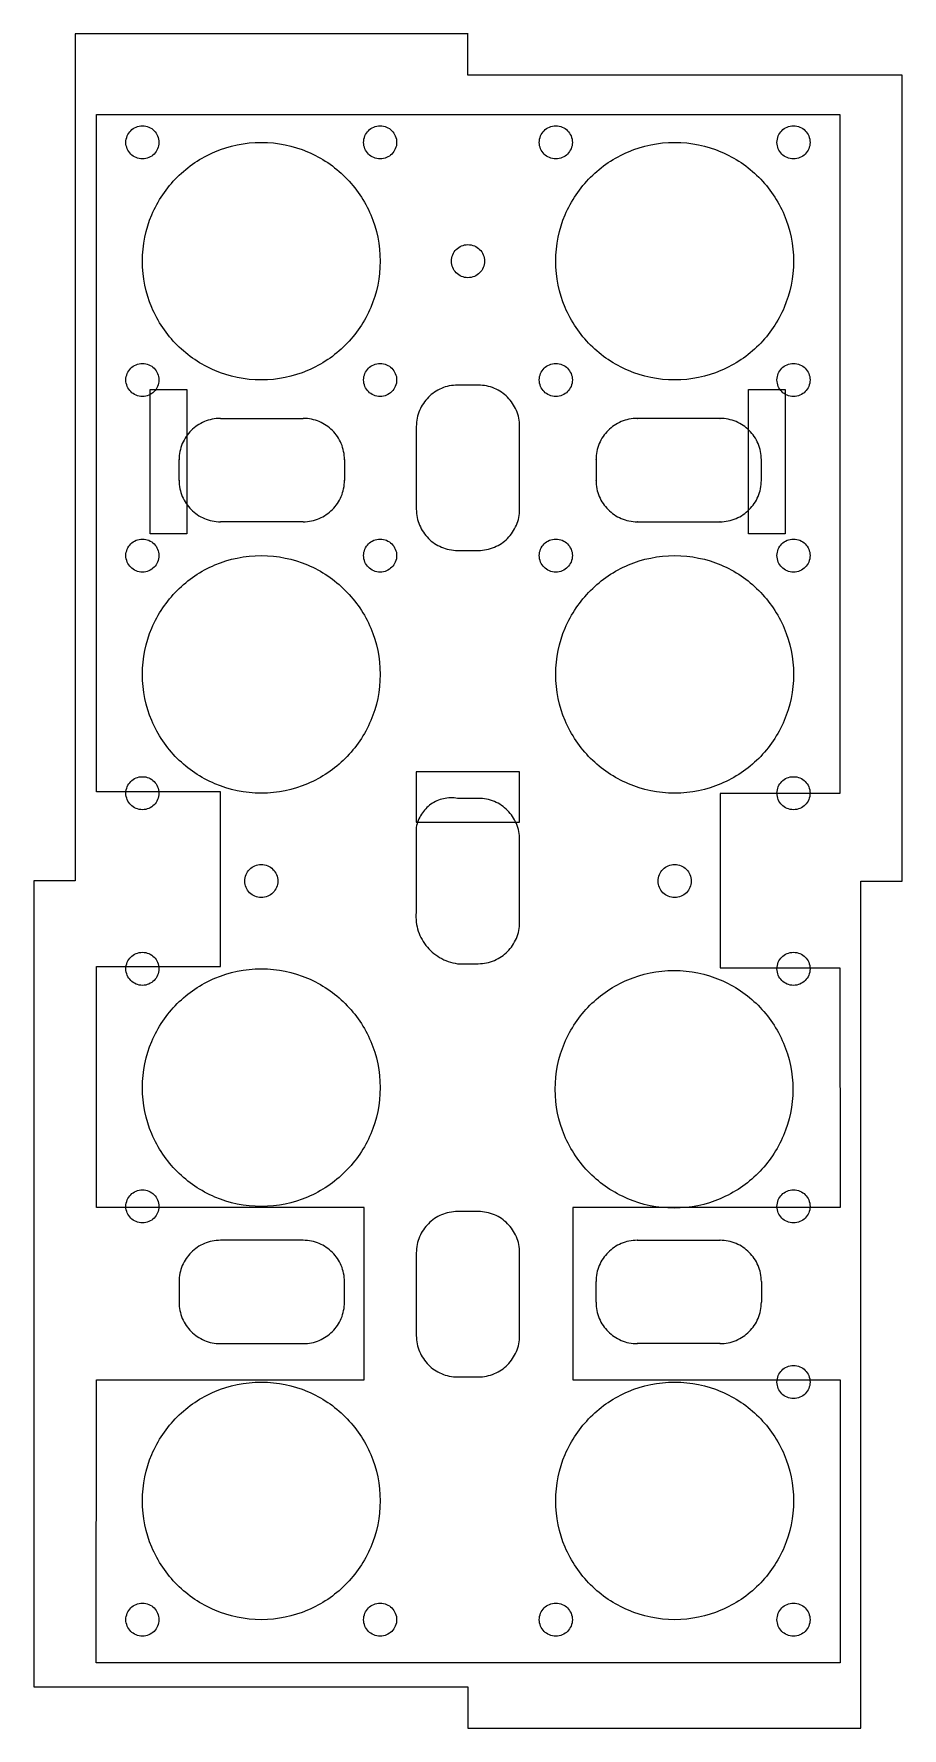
# Model space of a CAD drawing. Header units: inches. Extents: x 1096 to 1180, y 453 to 617.
import ezdxf

# ---------------------------------------------------------------- set-up
doc = ezdxf.new("R2010")
doc.units = ezdxf.units.IN
doc.header["$MEASUREMENT"] = 0
doc.layers.add('48', color=7, linetype='Continuous')

# ---------------------------------------------------------------- blocks, each defined once
blk = doc.blocks.new('block 2')
at = {"layer": '48', "color": 7, "lineweight": 5, "true_color": 0xffffff}
blk.add_lwpolyline([(1106.94, 582.07), (1107.82, 582.07), (1108.71, 582.07), (1109.6, 582.07), (1110.49, 582.07)], dxfattribs=at)
blk = doc.blocks.new('block 3')
at = {"layer": '48', "color": 7, "lineweight": 5, "true_color": 0xffffff}
blk.add_lwpolyline([(1110.49, 582.07), (1110.49, 578.57), (1110.49, 575.08), (1110.49, 571.59), (1110.49, 568.1)], dxfattribs=at)
blk = doc.blocks.new('block 4')
at = {"layer": '48', "color": 7, "lineweight": 5, "true_color": 0xffffff}
blk.add_lwpolyline([(1110.49, 568.1), (1109.6, 568.1), (1108.71, 568.1), (1107.82, 568.1), (1106.94, 568.1)], dxfattribs=at)
blk = doc.blocks.new('block 5')
at = {"layer": '48', "color": 7, "lineweight": 5, "true_color": 0xffffff}
blk.add_lwpolyline([(1106.94, 568.1), (1106.94, 571.59), (1106.94, 575.08), (1106.94, 578.57), (1106.94, 582.07)], dxfattribs=at)
blk = doc.blocks.new('block 6')
at = {"layer": '48', "color": 7, "lineweight": 5, "true_color": 0xffffff}
blk.add_lwpolyline([(1106.94, 582.07), (1107.82, 582.07), (1108.71, 582.07), (1109.6, 582.07), (1110.49, 582.07)], dxfattribs=at)
blk = doc.blocks.new('block 7')
at = {"layer": '48', "color": 7, "lineweight": 5, "true_color": 0xffffff}
blk.add_lwpolyline([(1110.49, 582.07), (1110.49, 578.57), (1110.49, 575.08), (1110.49, 571.59), (1110.49, 568.1)], dxfattribs=at)
blk = doc.blocks.new('block 8')
at = {"layer": '48', "color": 7, "lineweight": 5, "true_color": 0xffffff}
blk.add_lwpolyline([(1110.49, 568.1), (1109.6, 568.1), (1108.71, 568.1), (1107.82, 568.1), (1106.94, 568.1)], dxfattribs=at)
blk = doc.blocks.new('block 9')
at = {"layer": '48', "color": 7, "lineweight": 5, "true_color": 0xffffff}
blk.add_lwpolyline([(1106.94, 568.1), (1106.94, 571.59), (1106.94, 575.08), (1106.94, 578.57), (1106.94, 582.07)], dxfattribs=at)
blk = doc.blocks.new('block 10')
at = {"layer": '48', "color": 7, "lineweight": 5, "true_color": 0xffffff}
blk.add_lwpolyline([(1164.85, 582.07), (1165.74, 582.07), (1166.63, 582.07), (1167.51, 582.07), (1168.4, 582.07)], dxfattribs=at)
blk = doc.blocks.new('block 11')
at = {"layer": '48', "color": 7, "lineweight": 5, "true_color": 0xffffff}
blk.add_lwpolyline([(1168.4, 582.07), (1168.4, 578.57), (1168.4, 575.08), (1168.4, 571.59), (1168.4, 568.1)], dxfattribs=at)
blk = doc.blocks.new('block 12')
at = {"layer": '48', "color": 7, "lineweight": 5, "true_color": 0xffffff}
blk.add_lwpolyline([(1168.4, 568.1), (1167.51, 568.1), (1166.63, 568.1), (1165.74, 568.1), (1164.85, 568.1)], dxfattribs=at)
blk = doc.blocks.new('block 13')
at = {"layer": '48', "color": 7, "lineweight": 5, "true_color": 0xffffff}
blk.add_lwpolyline([(1164.85, 568.1), (1164.85, 571.59), (1164.85, 575.08), (1164.85, 578.57), (1164.85, 582.07)], dxfattribs=at)
blk = doc.blocks.new('block 14')
at = {"layer": '48', "color": 7, "lineweight": 5, "true_color": 0xffffff}
blk.add_open_spline([(1138.7, 526.5), (1139.25, 526.5), (1139.78, 526.61), (1140.26, 526.82), (1140.74, 527.02), (1141.17, 527.31), (1141.53, 527.67), (1141.89, 528.04), (1142.18, 528.47), (1142.39, 528.95), (1142.59, 529.42), (1142.7, 529.95), (1142.7, 530.5)], degree=3, knots=[0, 0, 0, 0, 1, 1, 1, 2, 2, 2, 3, 3, 3, 4, 4, 4, 4], dxfattribs=at)
blk = doc.blocks.new('block 15')
at = {"layer": '48', "color": 7, "lineweight": 5, "true_color": 0xffffff}
blk.add_open_spline([(1138.7, 526.5), (1138.7, 526.5), (1138.7, 526.5), (1138.7, 526.5), (1138.7, 526.5), (1138.7, 526.5), (1138.7, 526.5), (1138.7, 526.5), (1138.7, 526.5), (1138.7, 526.5), (1138.7, 526.5), (1138.7, 526.5), (1138.7, 526.5)], degree=3, knots=[0, 0, 0, 0, 1, 1, 1, 2, 2, 2, 3, 3, 3, 4, 4, 4, 4], dxfattribs=at)
blk = doc.blocks.new('block 16')
at = {"layer": '48', "color": 7, "lineweight": 5, "true_color": 0xffffff}
blk.add_open_spline([(1142.7, 530.5), (1142.7, 530.5), (1142.7, 530.5), (1142.7, 530.5), (1142.7, 530.5), (1142.7, 530.5), (1142.7, 530.5), (1142.7, 530.5), (1142.7, 530.5), (1142.7, 530.5), (1142.7, 530.5), (1142.7, 530.5), (1142.7, 530.5)], degree=3, knots=[0, 0, 0, 0, 1, 1, 1, 2, 2, 2, 3, 3, 3, 4, 4, 4, 4], dxfattribs=at)
blk = doc.blocks.new('block 17')
at = {"layer": '48', "color": 7, "lineweight": 5, "true_color": 0xffffff}
blk.add_lwpolyline([(1136.7, 526.5), (1137.2, 526.5), (1137.7, 526.5), (1138.2, 526.5), (1138.7, 526.5)], dxfattribs=at)
blk = doc.blocks.new('block 18')
at = {"layer": '48', "color": 7, "lineweight": 5, "true_color": 0xffffff}
blk.add_open_spline([(1138.7, 526.5), (1138.7, 526.5), (1138.7, 526.5), (1138.7, 526.5), (1138.7, 526.5), (1138.7, 526.5), (1138.7, 526.5), (1138.7, 526.5), (1138.7, 526.5), (1138.7, 526.5), (1138.7, 526.5), (1138.7, 526.5), (1138.7, 526.5)], degree=3, knots=[0, 0, 0, 0, 1, 1, 1, 2, 2, 2, 3, 3, 3, 4, 4, 4, 4], dxfattribs=at)
blk = doc.blocks.new('block 19')
at = {"layer": '48', "color": 7, "lineweight": 5, "true_color": 0xffffff}
blk.add_open_spline([(1136.7, 526.5), (1136.7, 526.5), (1136.7, 526.5), (1136.7, 526.5), (1136.7, 526.5), (1136.7, 526.5), (1136.7, 526.5), (1136.7, 526.5), (1136.7, 526.5), (1136.7, 526.5), (1136.7, 526.5), (1136.7, 526.5), (1136.7, 526.5)], degree=3, knots=[0, 0, 0, 0, 1, 1, 1, 2, 2, 2, 3, 3, 3, 4, 4, 4, 4], dxfattribs=at)
blk = doc.blocks.new('block 20')
at = {"layer": '48', "color": 7, "lineweight": 5, "true_color": 0xffffff}
blk.add_open_spline([(1132.7, 531.69), (1132.62, 531.06), (1132.67, 530.44), (1132.83, 529.86), (1132.99, 529.28), (1133.26, 528.74), (1133.63, 528.27), (1133.99, 527.8), (1134.44, 527.4), (1134.96, 527.1), (1135.48, 526.79), (1136.07, 526.58), (1136.7, 526.5)], degree=3, knots=[0, 0, 0, 0, 1, 1, 1, 2, 2, 2, 3, 3, 3, 4, 4, 4, 4], dxfattribs=at)
blk = doc.blocks.new('block 21')
at = {"layer": '48', "color": 7, "lineweight": 5, "true_color": 0xffffff}
blk.add_open_spline([(1132.7, 531.69), (1132.7, 531.69), (1132.7, 531.69), (1132.7, 531.69), (1132.7, 531.69), (1132.7, 531.69), (1132.7, 531.69), (1132.7, 531.69), (1132.7, 531.69), (1132.7, 531.69), (1132.7, 531.69), (1132.7, 531.69), (1132.7, 531.69)], degree=3, knots=[0, 0, 0, 0, 1, 1, 1, 2, 2, 2, 3, 3, 3, 4, 4, 4, 4], dxfattribs=at)
blk = doc.blocks.new('block 22')
at = {"layer": '48', "color": 7, "lineweight": 5, "true_color": 0xffffff}
blk.add_open_spline([(1136.7, 526.5), (1136.7, 526.5), (1136.7, 526.5), (1136.7, 526.5), (1136.7, 526.5), (1136.7, 526.5), (1136.7, 526.5), (1136.7, 526.5), (1136.7, 526.5), (1136.7, 526.5), (1136.7, 526.5), (1136.7, 526.5), (1136.7, 526.5)], degree=3, knots=[0, 0, 0, 0, 1, 1, 1, 2, 2, 2, 3, 3, 3, 4, 4, 4, 4], dxfattribs=at)
blk = doc.blocks.new('block 23')
at = {"layer": '48', "color": 7, "lineweight": 5, "true_color": 0xffffff}
blk.add_lwpolyline([(1132.7, 539.69), (1132.7, 537.69), (1132.7, 535.69), (1132.7, 533.69), (1132.7, 531.69)], dxfattribs=at)
blk = doc.blocks.new('block 24')
at = {"layer": '48', "color": 7, "lineweight": 5, "true_color": 0xffffff}
blk.add_open_spline([(1132.7, 531.69), (1132.7, 531.69), (1132.7, 531.69), (1132.7, 531.69), (1132.7, 531.69), (1132.7, 531.69), (1132.7, 531.69), (1132.7, 531.69), (1132.7, 531.69), (1132.7, 531.69), (1132.7, 531.69), (1132.7, 531.69), (1132.7, 531.69)], degree=3, knots=[0, 0, 0, 0, 1, 1, 1, 2, 2, 2, 3, 3, 3, 4, 4, 4, 4], dxfattribs=at)
blk = doc.blocks.new('block 25')
at = {"layer": '48', "color": 7, "lineweight": 5, "true_color": 0xffffff}
blk.add_open_spline([(1132.7, 539.69), (1132.7, 539.69), (1132.7, 539.69), (1132.7, 539.69), (1132.7, 539.69), (1132.7, 539.69), (1132.7, 539.69), (1132.7, 539.69), (1132.7, 539.69), (1132.7, 539.69), (1132.7, 539.69), (1132.7, 539.69), (1132.7, 539.69)], degree=3, knots=[0, 0, 0, 0, 1, 1, 1, 2, 2, 2, 3, 3, 3, 4, 4, 4, 4], dxfattribs=at)
blk = doc.blocks.new('block 26')
at = {"layer": '48', "color": 7, "lineweight": 5, "true_color": 0xffffff}
blk.add_open_spline([(1136.7, 542.5), (1136.23, 542.58), (1135.77, 542.57), (1135.33, 542.47), (1134.89, 542.37), (1134.48, 542.18), (1134.12, 541.93), (1133.76, 541.67), (1133.44, 541.35), (1133.2, 540.97), (1132.96, 540.59), (1132.78, 540.16), (1132.7, 539.69)], degree=3, knots=[0, 0, 0, 0, 1, 1, 1, 2, 2, 2, 3, 3, 3, 4, 4, 4, 4], dxfattribs=at)
blk = doc.blocks.new('block 27')
at = {"layer": '48', "color": 7, "lineweight": 5, "true_color": 0xffffff}
blk.add_open_spline([(1136.7, 542.5), (1136.7, 542.5), (1136.7, 542.5), (1136.7, 542.5), (1136.7, 542.5), (1136.7, 542.5), (1136.7, 542.5), (1136.7, 542.5), (1136.7, 542.5), (1136.7, 542.5), (1136.7, 542.5), (1136.7, 542.5), (1136.7, 542.5)], degree=3, knots=[0, 0, 0, 0, 1, 1, 1, 2, 2, 2, 3, 3, 3, 4, 4, 4, 4], dxfattribs=at)
blk = doc.blocks.new('block 28')
at = {"layer": '48', "color": 7, "lineweight": 5, "true_color": 0xffffff}
blk.add_open_spline([(1132.7, 539.69), (1132.7, 539.69), (1132.7, 539.69), (1132.7, 539.69), (1132.7, 539.69), (1132.7, 539.69), (1132.7, 539.69), (1132.7, 539.69), (1132.7, 539.69), (1132.7, 539.69), (1132.7, 539.69), (1132.7, 539.69), (1132.7, 539.69)], degree=3, knots=[0, 0, 0, 0, 1, 1, 1, 2, 2, 2, 3, 3, 3, 4, 4, 4, 4], dxfattribs=at)
blk = doc.blocks.new('block 29')
at = {"layer": '48', "color": 7, "lineweight": 5, "true_color": 0xffffff}
blk.add_lwpolyline([(1138.7, 542.5), (1138.2, 542.5), (1137.7, 542.5), (1137.2, 542.5), (1136.7, 542.5)], dxfattribs=at)
blk = doc.blocks.new('block 30')
at = {"layer": '48', "color": 7, "lineweight": 5, "true_color": 0xffffff}
blk.add_open_spline([(1136.7, 542.5), (1136.7, 542.5), (1136.7, 542.5), (1136.7, 542.5), (1136.7, 542.5), (1136.7, 542.5), (1136.7, 542.5), (1136.7, 542.5), (1136.7, 542.5), (1136.7, 542.5), (1136.7, 542.5), (1136.7, 542.5), (1136.7, 542.5)], degree=3, knots=[0, 0, 0, 0, 1, 1, 1, 2, 2, 2, 3, 3, 3, 4, 4, 4, 4], dxfattribs=at)
blk = doc.blocks.new('block 31')
at = {"layer": '48', "color": 7, "lineweight": 5, "true_color": 0xffffff}
blk.add_open_spline([(1138.7, 542.5), (1138.7, 542.5), (1138.7, 542.5), (1138.7, 542.5), (1138.7, 542.5), (1138.7, 542.5), (1138.7, 542.5), (1138.7, 542.5), (1138.7, 542.5), (1138.7, 542.5), (1138.7, 542.5), (1138.7, 542.5), (1138.7, 542.5)], degree=3, knots=[0, 0, 0, 0, 1, 1, 1, 2, 2, 2, 3, 3, 3, 4, 4, 4, 4], dxfattribs=at)
blk = doc.blocks.new('block 32')
at = {"layer": '48', "color": 7, "lineweight": 5, "true_color": 0xffffff}
blk.add_open_spline([(1142.7, 538.5), (1142.7, 539.05), (1142.59, 539.58), (1142.39, 540.06), (1142.18, 540.54), (1141.89, 540.97), (1141.53, 541.33), (1141.17, 541.69), (1140.74, 541.99), (1140.26, 542.19), (1139.78, 542.39), (1139.25, 542.5), (1138.7, 542.5)], degree=3, knots=[0, 0, 0, 0, 1, 1, 1, 2, 2, 2, 3, 3, 3, 4, 4, 4, 4], dxfattribs=at)
blk = doc.blocks.new('block 33')
at = {"layer": '48', "color": 7, "lineweight": 5, "true_color": 0xffffff}
blk.add_open_spline([(1142.7, 538.5), (1142.7, 538.5), (1142.7, 538.5), (1142.7, 538.5), (1142.7, 538.5), (1142.7, 538.5), (1142.7, 538.5), (1142.7, 538.5), (1142.7, 538.5), (1142.7, 538.5), (1142.7, 538.5), (1142.7, 538.5), (1142.7, 538.5)], degree=3, knots=[0, 0, 0, 0, 1, 1, 1, 2, 2, 2, 3, 3, 3, 4, 4, 4, 4], dxfattribs=at)
blk = doc.blocks.new('block 34')
at = {"layer": '48', "color": 7, "lineweight": 5, "true_color": 0xffffff}
blk.add_open_spline([(1138.7, 542.5), (1138.7, 542.5), (1138.7, 542.5), (1138.7, 542.5), (1138.7, 542.5), (1138.7, 542.5), (1138.7, 542.5), (1138.7, 542.5), (1138.7, 542.5), (1138.7, 542.5), (1138.7, 542.5), (1138.7, 542.5), (1138.7, 542.5)], degree=3, knots=[0, 0, 0, 0, 1, 1, 1, 2, 2, 2, 3, 3, 3, 4, 4, 4, 4], dxfattribs=at)
blk = doc.blocks.new('block 35')
at = {"layer": '48', "color": 7, "lineweight": 5, "true_color": 0xffffff}
blk.add_lwpolyline([(1142.7, 530.5), (1142.7, 532.5), (1142.7, 534.5), (1142.7, 536.5), (1142.7, 538.5)], dxfattribs=at)
blk = doc.blocks.new('block 36')
at = {"layer": '48', "color": 7, "lineweight": 5, "true_color": 0xffffff}
blk.add_open_spline([(1142.7, 538.5), (1142.7, 538.5), (1142.7, 538.5), (1142.7, 538.5), (1142.7, 538.5), (1142.7, 538.5), (1142.7, 538.5), (1142.7, 538.5), (1142.7, 538.5), (1142.7, 538.5), (1142.7, 538.5), (1142.7, 538.5), (1142.7, 538.5)], degree=3, knots=[0, 0, 0, 0, 1, 1, 1, 2, 2, 2, 3, 3, 3, 4, 4, 4, 4], dxfattribs=at)
blk = doc.blocks.new('block 37')
at = {"layer": '48', "color": 7, "lineweight": 5, "true_color": 0xffffff}
blk.add_open_spline([(1142.7, 530.5), (1142.7, 530.5), (1142.7, 530.5), (1142.7, 530.5), (1142.7, 530.5), (1142.7, 530.5), (1142.7, 530.5), (1142.7, 530.5), (1142.7, 530.5), (1142.7, 530.5), (1142.7, 530.5), (1142.7, 530.5), (1142.7, 530.5)], degree=3, knots=[0, 0, 0, 0, 1, 1, 1, 2, 2, 2, 3, 3, 3, 4, 4, 4, 4], dxfattribs=at)
blk = doc.blocks.new('block 38')
at = {"layer": '48', "color": 7, "lineweight": 5, "true_color": 0xffffff}
blk.add_lwpolyline([(1138.7, 502.5), (1138.2, 502.5), (1137.7, 502.5), (1137.2, 502.5), (1136.7, 502.5)], dxfattribs=at)
blk = doc.blocks.new('block 39')
at = {"layer": '48', "color": 7, "lineweight": 5, "true_color": 0xffffff}
blk.add_open_spline([(1136.7, 502.5), (1136.7, 502.5), (1136.7, 502.5), (1136.7, 502.5), (1136.7, 502.5), (1136.7, 502.5), (1136.7, 502.5), (1136.7, 502.5), (1136.7, 502.5), (1136.7, 502.5), (1136.7, 502.5), (1136.7, 502.5), (1136.7, 502.5)], degree=3, knots=[0, 0, 0, 0, 1, 1, 1, 2, 2, 2, 3, 3, 3, 4, 4, 4, 4], dxfattribs=at)
blk = doc.blocks.new('block 40')
at = {"layer": '48', "color": 7, "lineweight": 5, "true_color": 0xffffff}
blk.add_open_spline([(1138.7, 502.5), (1138.7, 502.5), (1138.7, 502.5), (1138.7, 502.5), (1138.7, 502.5), (1138.7, 502.5), (1138.7, 502.5), (1138.7, 502.5), (1138.7, 502.5), (1138.7, 502.5), (1138.7, 502.5), (1138.7, 502.5), (1138.7, 502.5)], degree=3, knots=[0, 0, 0, 0, 1, 1, 1, 2, 2, 2, 3, 3, 3, 4, 4, 4, 4], dxfattribs=at)
blk = doc.blocks.new('block 41')
at = {"layer": '48', "color": 7, "lineweight": 5, "true_color": 0xffffff}
blk.add_open_spline([(1136.7, 502.5), (1136.15, 502.5), (1135.62, 502.39), (1135.14, 502.19), (1134.66, 501.99), (1134.23, 501.69), (1133.87, 501.33), (1133.51, 500.97), (1133.22, 500.54), (1133.01, 500.06), (1132.81, 499.58), (1132.7, 499.05), (1132.7, 498.5)], degree=3, knots=[0, 0, 0, 0, 1, 1, 1, 2, 2, 2, 3, 3, 3, 4, 4, 4, 4], dxfattribs=at)
blk = doc.blocks.new('block 42')
at = {"layer": '48', "color": 7, "lineweight": 5, "true_color": 0xffffff}
blk.add_open_spline([(1136.7, 502.5), (1136.7, 502.5), (1136.7, 502.5), (1136.7, 502.5), (1136.7, 502.5), (1136.7, 502.5), (1136.7, 502.5), (1136.7, 502.5), (1136.7, 502.5), (1136.7, 502.5), (1136.7, 502.5), (1136.7, 502.5), (1136.7, 502.5)], degree=3, knots=[0, 0, 0, 0, 1, 1, 1, 2, 2, 2, 3, 3, 3, 4, 4, 4, 4], dxfattribs=at)
blk = doc.blocks.new('block 43')
at = {"layer": '48', "color": 7, "lineweight": 5, "true_color": 0xffffff}
blk.add_open_spline([(1132.7, 498.5), (1132.7, 498.5), (1132.7, 498.5), (1132.7, 498.5), (1132.7, 498.5), (1132.7, 498.5), (1132.7, 498.5), (1132.7, 498.5), (1132.7, 498.5), (1132.7, 498.5), (1132.7, 498.5), (1132.7, 498.5), (1132.7, 498.5)], degree=3, knots=[0, 0, 0, 0, 1, 1, 1, 2, 2, 2, 3, 3, 3, 4, 4, 4, 4], dxfattribs=at)
blk = doc.blocks.new('block 44')
at = {"layer": '48', "color": 7, "lineweight": 5, "true_color": 0xffffff}
blk.add_lwpolyline([(1132.7, 498.5), (1132.7, 496.5), (1132.7, 494.5), (1132.7, 492.5), (1132.7, 490.5)], dxfattribs=at)
blk = doc.blocks.new('block 45')
at = {"layer": '48', "color": 7, "lineweight": 5, "true_color": 0xffffff}
blk.add_open_spline([(1132.7, 490.5), (1132.7, 490.5), (1132.7, 490.5), (1132.7, 490.5), (1132.7, 490.5), (1132.7, 490.5), (1132.7, 490.5), (1132.7, 490.5), (1132.7, 490.5), (1132.7, 490.5), (1132.7, 490.5), (1132.7, 490.5), (1132.7, 490.5)], degree=3, knots=[0, 0, 0, 0, 1, 1, 1, 2, 2, 2, 3, 3, 3, 4, 4, 4, 4], dxfattribs=at)
blk = doc.blocks.new('block 46')
at = {"layer": '48', "color": 7, "lineweight": 5, "true_color": 0xffffff}
blk.add_open_spline([(1132.7, 498.5), (1132.7, 498.5), (1132.7, 498.5), (1132.7, 498.5), (1132.7, 498.5), (1132.7, 498.5), (1132.7, 498.5), (1132.7, 498.5), (1132.7, 498.5), (1132.7, 498.5), (1132.7, 498.5), (1132.7, 498.5), (1132.7, 498.5)], degree=3, knots=[0, 0, 0, 0, 1, 1, 1, 2, 2, 2, 3, 3, 3, 4, 4, 4, 4], dxfattribs=at)
blk = doc.blocks.new('block 47')
at = {"layer": '48', "color": 7, "lineweight": 5, "true_color": 0xffffff}
blk.add_open_spline([(1132.7, 490.5), (1132.7, 489.95), (1132.81, 489.42), (1133.01, 488.95), (1133.22, 488.47), (1133.51, 488.04), (1133.87, 487.67), (1134.23, 487.31), (1134.66, 487.02), (1135.14, 486.82), (1135.62, 486.61), (1136.15, 486.5), (1136.7, 486.5)], degree=3, knots=[0, 0, 0, 0, 1, 1, 1, 2, 2, 2, 3, 3, 3, 4, 4, 4, 4], dxfattribs=at)
blk = doc.blocks.new('block 48')
at = {"layer": '48', "color": 7, "lineweight": 5, "true_color": 0xffffff}
blk.add_open_spline([(1132.7, 490.5), (1132.7, 490.5), (1132.7, 490.5), (1132.7, 490.5), (1132.7, 490.5), (1132.7, 490.5), (1132.7, 490.5), (1132.7, 490.5), (1132.7, 490.5), (1132.7, 490.5), (1132.7, 490.5), (1132.7, 490.5), (1132.7, 490.5)], degree=3, knots=[0, 0, 0, 0, 1, 1, 1, 2, 2, 2, 3, 3, 3, 4, 4, 4, 4], dxfattribs=at)
blk = doc.blocks.new('block 49')
at = {"layer": '48', "color": 7, "lineweight": 5, "true_color": 0xffffff}
blk.add_open_spline([(1136.7, 486.5), (1136.7, 486.5), (1136.7, 486.5), (1136.7, 486.5), (1136.7, 486.5), (1136.7, 486.5), (1136.7, 486.5), (1136.7, 486.5), (1136.7, 486.5), (1136.7, 486.5), (1136.7, 486.5), (1136.7, 486.5), (1136.7, 486.5)], degree=3, knots=[0, 0, 0, 0, 1, 1, 1, 2, 2, 2, 3, 3, 3, 4, 4, 4, 4], dxfattribs=at)
blk = doc.blocks.new('block 50')
at = {"layer": '48', "color": 7, "lineweight": 5, "true_color": 0xffffff}
blk.add_lwpolyline([(1136.7, 486.5), (1137.2, 486.5), (1137.7, 486.5), (1138.2, 486.5), (1138.7, 486.5)], dxfattribs=at)
blk = doc.blocks.new('block 51')
at = {"layer": '48', "color": 7, "lineweight": 5, "true_color": 0xffffff}
blk.add_open_spline([(1138.7, 486.5), (1138.7, 486.5), (1138.7, 486.5), (1138.7, 486.5), (1138.7, 486.5), (1138.7, 486.5), (1138.7, 486.5), (1138.7, 486.5), (1138.7, 486.5), (1138.7, 486.5), (1138.7, 486.5), (1138.7, 486.5), (1138.7, 486.5)], degree=3, knots=[0, 0, 0, 0, 1, 1, 1, 2, 2, 2, 3, 3, 3, 4, 4, 4, 4], dxfattribs=at)
blk = doc.blocks.new('block 52')
at = {"layer": '48', "color": 7, "lineweight": 5, "true_color": 0xffffff}
blk.add_open_spline([(1136.7, 486.5), (1136.7, 486.5), (1136.7, 486.5), (1136.7, 486.5), (1136.7, 486.5), (1136.7, 486.5), (1136.7, 486.5), (1136.7, 486.5), (1136.7, 486.5), (1136.7, 486.5), (1136.7, 486.5), (1136.7, 486.5), (1136.7, 486.5)], degree=3, knots=[0, 0, 0, 0, 1, 1, 1, 2, 2, 2, 3, 3, 3, 4, 4, 4, 4], dxfattribs=at)
blk = doc.blocks.new('block 53')
at = {"layer": '48', "color": 7, "lineweight": 5, "true_color": 0xffffff}
blk.add_open_spline([(1138.7, 486.5), (1139.25, 486.5), (1139.78, 486.61), (1140.26, 486.82), (1140.74, 487.02), (1141.17, 487.31), (1141.53, 487.67), (1141.89, 488.04), (1142.18, 488.47), (1142.39, 488.95), (1142.59, 489.42), (1142.7, 489.95), (1142.7, 490.5)], degree=3, knots=[0, 0, 0, 0, 1, 1, 1, 2, 2, 2, 3, 3, 3, 4, 4, 4, 4], dxfattribs=at)
blk = doc.blocks.new('block 54')
at = {"layer": '48', "color": 7, "lineweight": 5, "true_color": 0xffffff}
blk.add_open_spline([(1138.7, 486.5), (1138.7, 486.5), (1138.7, 486.5), (1138.7, 486.5), (1138.7, 486.5), (1138.7, 486.5), (1138.7, 486.5), (1138.7, 486.5), (1138.7, 486.5), (1138.7, 486.5), (1138.7, 486.5), (1138.7, 486.5), (1138.7, 486.5)], degree=3, knots=[0, 0, 0, 0, 1, 1, 1, 2, 2, 2, 3, 3, 3, 4, 4, 4, 4], dxfattribs=at)
blk = doc.blocks.new('block 55')
at = {"layer": '48', "color": 7, "lineweight": 5, "true_color": 0xffffff}
blk.add_open_spline([(1142.7, 490.5), (1142.7, 490.5), (1142.7, 490.5), (1142.7, 490.5), (1142.7, 490.5), (1142.7, 490.5), (1142.7, 490.5), (1142.7, 490.5), (1142.7, 490.5), (1142.7, 490.5), (1142.7, 490.5), (1142.7, 490.5), (1142.7, 490.5)], degree=3, knots=[0, 0, 0, 0, 1, 1, 1, 2, 2, 2, 3, 3, 3, 4, 4, 4, 4], dxfattribs=at)
blk = doc.blocks.new('block 56')
at = {"layer": '48', "color": 7, "lineweight": 5, "true_color": 0xffffff}
blk.add_lwpolyline([(1142.7, 490.5), (1142.7, 492.5), (1142.7, 494.5), (1142.7, 496.5), (1142.7, 498.5)], dxfattribs=at)
blk = doc.blocks.new('block 57')
at = {"layer": '48', "color": 7, "lineweight": 5, "true_color": 0xffffff}
blk.add_open_spline([(1142.7, 498.5), (1142.7, 498.5), (1142.7, 498.5), (1142.7, 498.5), (1142.7, 498.5), (1142.7, 498.5), (1142.7, 498.5), (1142.7, 498.5), (1142.7, 498.5), (1142.7, 498.5), (1142.7, 498.5), (1142.7, 498.5), (1142.7, 498.5)], degree=3, knots=[0, 0, 0, 0, 1, 1, 1, 2, 2, 2, 3, 3, 3, 4, 4, 4, 4], dxfattribs=at)
blk = doc.blocks.new('block 58')
at = {"layer": '48', "color": 7, "lineweight": 5, "true_color": 0xffffff}
blk.add_open_spline([(1142.7, 490.5), (1142.7, 490.5), (1142.7, 490.5), (1142.7, 490.5), (1142.7, 490.5), (1142.7, 490.5), (1142.7, 490.5), (1142.7, 490.5), (1142.7, 490.5), (1142.7, 490.5), (1142.7, 490.5), (1142.7, 490.5), (1142.7, 490.5)], degree=3, knots=[0, 0, 0, 0, 1, 1, 1, 2, 2, 2, 3, 3, 3, 4, 4, 4, 4], dxfattribs=at)
blk = doc.blocks.new('block 59')
at = {"layer": '48', "color": 7, "lineweight": 5, "true_color": 0xffffff}
blk.add_open_spline([(1142.7, 498.5), (1142.7, 499.05), (1142.59, 499.58), (1142.39, 500.06), (1142.18, 500.54), (1141.89, 500.97), (1141.53, 501.33), (1141.17, 501.69), (1140.74, 501.99), (1140.26, 502.19), (1139.78, 502.39), (1139.25, 502.5), (1138.7, 502.5)], degree=3, knots=[0, 0, 0, 0, 1, 1, 1, 2, 2, 2, 3, 3, 3, 4, 4, 4, 4], dxfattribs=at)
blk = doc.blocks.new('block 60')
at = {"layer": '48', "color": 7, "lineweight": 5, "true_color": 0xffffff}
blk.add_open_spline([(1142.7, 498.5), (1142.7, 498.5), (1142.7, 498.5), (1142.7, 498.5), (1142.7, 498.5), (1142.7, 498.5), (1142.7, 498.5), (1142.7, 498.5), (1142.7, 498.5), (1142.7, 498.5), (1142.7, 498.5), (1142.7, 498.5), (1142.7, 498.5)], degree=3, knots=[0, 0, 0, 0, 1, 1, 1, 2, 2, 2, 3, 3, 3, 4, 4, 4, 4], dxfattribs=at)
blk = doc.blocks.new('block 61')
at = {"layer": '48', "color": 7, "lineweight": 5, "true_color": 0xffffff}
blk.add_open_spline([(1138.7, 502.5), (1138.7, 502.5), (1138.7, 502.5), (1138.7, 502.5), (1138.7, 502.5), (1138.7, 502.5), (1138.7, 502.5), (1138.7, 502.5), (1138.7, 502.5), (1138.7, 502.5), (1138.7, 502.5), (1138.7, 502.5), (1138.7, 502.5)], degree=3, knots=[0, 0, 0, 0, 1, 1, 1, 2, 2, 2, 3, 3, 3, 4, 4, 4, 4], dxfattribs=at)
blk = doc.blocks.new('block 62')
at = {"layer": '48', "color": 7, "lineweight": 5, "true_color": 0xffffff}
blk.add_open_spline([(1136.7, 582.5), (1136.15, 582.5), (1135.62, 582.39), (1135.14, 582.19), (1134.66, 581.99), (1134.23, 581.69), (1133.87, 581.33), (1133.51, 580.97), (1133.22, 580.54), (1133.01, 580.06), (1132.81, 579.58), (1132.7, 579.05), (1132.7, 578.5)], degree=3, knots=[0, 0, 0, 0, 1, 1, 1, 2, 2, 2, 3, 3, 3, 4, 4, 4, 4], dxfattribs=at)
blk = doc.blocks.new('block 63')
at = {"layer": '48', "color": 7, "lineweight": 5, "true_color": 0xffffff}
blk.add_open_spline([(1136.7, 582.5), (1136.7, 582.5), (1136.7, 582.5), (1136.7, 582.5), (1136.7, 582.5), (1136.7, 582.5), (1136.7, 582.5), (1136.7, 582.5), (1136.7, 582.5), (1136.7, 582.5), (1136.7, 582.5), (1136.7, 582.5), (1136.7, 582.5)], degree=3, knots=[0, 0, 0, 0, 1, 1, 1, 2, 2, 2, 3, 3, 3, 4, 4, 4, 4], dxfattribs=at)
blk = doc.blocks.new('block 64')
at = {"layer": '48', "color": 7, "lineweight": 5, "true_color": 0xffffff}
blk.add_open_spline([(1132.7, 578.5), (1132.7, 578.5), (1132.7, 578.5), (1132.7, 578.5), (1132.7, 578.5), (1132.7, 578.5), (1132.7, 578.5), (1132.7, 578.5), (1132.7, 578.5), (1132.7, 578.5), (1132.7, 578.5), (1132.7, 578.5), (1132.7, 578.5)], degree=3, knots=[0, 0, 0, 0, 1, 1, 1, 2, 2, 2, 3, 3, 3, 4, 4, 4, 4], dxfattribs=at)
blk = doc.blocks.new('block 65')
at = {"layer": '48', "color": 7, "lineweight": 5, "true_color": 0xffffff}
blk.add_lwpolyline([(1132.7, 578.5), (1132.7, 576.5), (1132.7, 574.5), (1132.7, 572.5), (1132.7, 570.5)], dxfattribs=at)
blk = doc.blocks.new('block 66')
at = {"layer": '48', "color": 7, "lineweight": 5, "true_color": 0xffffff}
blk.add_open_spline([(1132.7, 570.5), (1132.7, 570.5), (1132.7, 570.5), (1132.7, 570.5), (1132.7, 570.5), (1132.7, 570.5), (1132.7, 570.5), (1132.7, 570.5), (1132.7, 570.5), (1132.7, 570.5), (1132.7, 570.5), (1132.7, 570.5), (1132.7, 570.5)], degree=3, knots=[0, 0, 0, 0, 1, 1, 1, 2, 2, 2, 3, 3, 3, 4, 4, 4, 4], dxfattribs=at)
blk = doc.blocks.new('block 67')
at = {"layer": '48', "color": 7, "lineweight": 5, "true_color": 0xffffff}
blk.add_open_spline([(1132.7, 578.5), (1132.7, 578.5), (1132.7, 578.5), (1132.7, 578.5), (1132.7, 578.5), (1132.7, 578.5), (1132.7, 578.5), (1132.7, 578.5), (1132.7, 578.5), (1132.7, 578.5), (1132.7, 578.5), (1132.7, 578.5), (1132.7, 578.5)], degree=3, knots=[0, 0, 0, 0, 1, 1, 1, 2, 2, 2, 3, 3, 3, 4, 4, 4, 4], dxfattribs=at)
blk = doc.blocks.new('block 68')
at = {"layer": '48', "color": 7, "lineweight": 5, "true_color": 0xffffff}
blk.add_open_spline([(1132.7, 570.5), (1132.7, 569.95), (1132.81, 569.42), (1133.01, 568.95), (1133.22, 568.47), (1133.51, 568.04), (1133.87, 567.67), (1134.23, 567.31), (1134.66, 567.02), (1135.14, 566.82), (1135.62, 566.61), (1136.15, 566.5), (1136.7, 566.5)], degree=3, knots=[0, 0, 0, 0, 1, 1, 1, 2, 2, 2, 3, 3, 3, 4, 4, 4, 4], dxfattribs=at)
blk = doc.blocks.new('block 69')
at = {"layer": '48', "color": 7, "lineweight": 5, "true_color": 0xffffff}
blk.add_open_spline([(1132.7, 570.5), (1132.7, 570.5), (1132.7, 570.5), (1132.7, 570.5), (1132.7, 570.5), (1132.7, 570.5), (1132.7, 570.5), (1132.7, 570.5), (1132.7, 570.5), (1132.7, 570.5), (1132.7, 570.5), (1132.7, 570.5), (1132.7, 570.5)], degree=3, knots=[0, 0, 0, 0, 1, 1, 1, 2, 2, 2, 3, 3, 3, 4, 4, 4, 4], dxfattribs=at)
blk = doc.blocks.new('block 70')
at = {"layer": '48', "color": 7, "lineweight": 5, "true_color": 0xffffff}
blk.add_open_spline([(1136.7, 566.5), (1136.7, 566.5), (1136.7, 566.5), (1136.7, 566.5), (1136.7, 566.5), (1136.7, 566.5), (1136.7, 566.5), (1136.7, 566.5), (1136.7, 566.5), (1136.7, 566.5), (1136.7, 566.5), (1136.7, 566.5), (1136.7, 566.5)], degree=3, knots=[0, 0, 0, 0, 1, 1, 1, 2, 2, 2, 3, 3, 3, 4, 4, 4, 4], dxfattribs=at)
blk = doc.blocks.new('block 71')
at = {"layer": '48', "color": 7, "lineweight": 5, "true_color": 0xffffff}
blk.add_lwpolyline([(1136.7, 566.5), (1137.2, 566.5), (1137.7, 566.5), (1138.2, 566.5), (1138.7, 566.5)], dxfattribs=at)
blk = doc.blocks.new('block 72')
at = {"layer": '48', "color": 7, "lineweight": 5, "true_color": 0xffffff}
blk.add_open_spline([(1138.7, 566.5), (1138.7, 566.5), (1138.7, 566.5), (1138.7, 566.5), (1138.7, 566.5), (1138.7, 566.5), (1138.7, 566.5), (1138.7, 566.5), (1138.7, 566.5), (1138.7, 566.5), (1138.7, 566.5), (1138.7, 566.5), (1138.7, 566.5)], degree=3, knots=[0, 0, 0, 0, 1, 1, 1, 2, 2, 2, 3, 3, 3, 4, 4, 4, 4], dxfattribs=at)
blk = doc.blocks.new('block 73')
at = {"layer": '48', "color": 7, "lineweight": 5, "true_color": 0xffffff}
blk.add_open_spline([(1136.7, 566.5), (1136.7, 566.5), (1136.7, 566.5), (1136.7, 566.5), (1136.7, 566.5), (1136.7, 566.5), (1136.7, 566.5), (1136.7, 566.5), (1136.7, 566.5), (1136.7, 566.5), (1136.7, 566.5), (1136.7, 566.5), (1136.7, 566.5)], degree=3, knots=[0, 0, 0, 0, 1, 1, 1, 2, 2, 2, 3, 3, 3, 4, 4, 4, 4], dxfattribs=at)
blk = doc.blocks.new('block 74')
at = {"layer": '48', "color": 7, "lineweight": 5, "true_color": 0xffffff}
blk.add_open_spline([(1138.7, 566.5), (1139.25, 566.5), (1139.78, 566.61), (1140.26, 566.82), (1140.74, 567.02), (1141.17, 567.31), (1141.53, 567.67), (1141.89, 568.04), (1142.18, 568.47), (1142.39, 568.95), (1142.59, 569.42), (1142.7, 569.95), (1142.7, 570.5)], degree=3, knots=[0, 0, 0, 0, 1, 1, 1, 2, 2, 2, 3, 3, 3, 4, 4, 4, 4], dxfattribs=at)
blk = doc.blocks.new('block 75')
at = {"layer": '48', "color": 7, "lineweight": 5, "true_color": 0xffffff}
blk.add_open_spline([(1138.7, 566.5), (1138.7, 566.5), (1138.7, 566.5), (1138.7, 566.5), (1138.7, 566.5), (1138.7, 566.5), (1138.7, 566.5), (1138.7, 566.5), (1138.7, 566.5), (1138.7, 566.5), (1138.7, 566.5), (1138.7, 566.5), (1138.7, 566.5)], degree=3, knots=[0, 0, 0, 0, 1, 1, 1, 2, 2, 2, 3, 3, 3, 4, 4, 4, 4], dxfattribs=at)
blk = doc.blocks.new('block 76')
at = {"layer": '48', "color": 7, "lineweight": 5, "true_color": 0xffffff}
blk.add_open_spline([(1142.7, 570.5), (1142.7, 570.5), (1142.7, 570.5), (1142.7, 570.5), (1142.7, 570.5), (1142.7, 570.5), (1142.7, 570.5), (1142.7, 570.5), (1142.7, 570.5), (1142.7, 570.5), (1142.7, 570.5), (1142.7, 570.5), (1142.7, 570.5)], degree=3, knots=[0, 0, 0, 0, 1, 1, 1, 2, 2, 2, 3, 3, 3, 4, 4, 4, 4], dxfattribs=at)
blk = doc.blocks.new('block 77')
at = {"layer": '48', "color": 7, "lineweight": 5, "true_color": 0xffffff}
blk.add_lwpolyline([(1142.7, 570.5), (1142.7, 572.5), (1142.7, 574.5), (1142.7, 576.5), (1142.7, 578.5)], dxfattribs=at)
blk = doc.blocks.new('block 78')
at = {"layer": '48', "color": 7, "lineweight": 5, "true_color": 0xffffff}
blk.add_open_spline([(1142.7, 578.5), (1142.7, 578.5), (1142.7, 578.5), (1142.7, 578.5), (1142.7, 578.5), (1142.7, 578.5), (1142.7, 578.5), (1142.7, 578.5), (1142.7, 578.5), (1142.7, 578.5), (1142.7, 578.5), (1142.7, 578.5), (1142.7, 578.5)], degree=3, knots=[0, 0, 0, 0, 1, 1, 1, 2, 2, 2, 3, 3, 3, 4, 4, 4, 4], dxfattribs=at)
blk = doc.blocks.new('block 79')
at = {"layer": '48', "color": 7, "lineweight": 5, "true_color": 0xffffff}
blk.add_open_spline([(1142.7, 570.5), (1142.7, 570.5), (1142.7, 570.5), (1142.7, 570.5), (1142.7, 570.5), (1142.7, 570.5), (1142.7, 570.5), (1142.7, 570.5), (1142.7, 570.5), (1142.7, 570.5), (1142.7, 570.5), (1142.7, 570.5), (1142.7, 570.5)], degree=3, knots=[0, 0, 0, 0, 1, 1, 1, 2, 2, 2, 3, 3, 3, 4, 4, 4, 4], dxfattribs=at)
blk = doc.blocks.new('block 80')
at = {"layer": '48', "color": 7, "lineweight": 5, "true_color": 0xffffff}
blk.add_open_spline([(1142.7, 578.5), (1142.7, 579.05), (1142.59, 579.58), (1142.39, 580.06), (1142.18, 580.54), (1141.89, 580.97), (1141.53, 581.33), (1141.17, 581.69), (1140.74, 581.99), (1140.26, 582.19), (1139.78, 582.39), (1139.25, 582.5), (1138.7, 582.5)], degree=3, knots=[0, 0, 0, 0, 1, 1, 1, 2, 2, 2, 3, 3, 3, 4, 4, 4, 4], dxfattribs=at)
blk = doc.blocks.new('block 81')
at = {"layer": '48', "color": 7, "lineweight": 5, "true_color": 0xffffff}
blk.add_open_spline([(1142.7, 578.5), (1142.7, 578.5), (1142.7, 578.5), (1142.7, 578.5), (1142.7, 578.5), (1142.7, 578.5), (1142.7, 578.5), (1142.7, 578.5), (1142.7, 578.5), (1142.7, 578.5), (1142.7, 578.5), (1142.7, 578.5), (1142.7, 578.5)], degree=3, knots=[0, 0, 0, 0, 1, 1, 1, 2, 2, 2, 3, 3, 3, 4, 4, 4, 4], dxfattribs=at)
blk = doc.blocks.new('block 82')
at = {"layer": '48', "color": 7, "lineweight": 5, "true_color": 0xffffff}
blk.add_open_spline([(1138.7, 582.5), (1138.7, 582.5), (1138.7, 582.5), (1138.7, 582.5), (1138.7, 582.5), (1138.7, 582.5), (1138.7, 582.5), (1138.7, 582.5), (1138.7, 582.5), (1138.7, 582.5), (1138.7, 582.5), (1138.7, 582.5), (1138.7, 582.5)], degree=3, knots=[0, 0, 0, 0, 1, 1, 1, 2, 2, 2, 3, 3, 3, 4, 4, 4, 4], dxfattribs=at)
blk = doc.blocks.new('block 83')
at = {"layer": '48', "color": 7, "lineweight": 5, "true_color": 0xffffff}
blk.add_lwpolyline([(1138.7, 582.5), (1138.2, 582.5), (1137.7, 582.5), (1137.2, 582.5), (1136.7, 582.5)], dxfattribs=at)
blk = doc.blocks.new('block 84')
at = {"layer": '48', "color": 7, "lineweight": 5, "true_color": 0xffffff}
blk.add_open_spline([(1136.7, 582.5), (1136.7, 582.5), (1136.7, 582.5), (1136.7, 582.5), (1136.7, 582.5), (1136.7, 582.5), (1136.7, 582.5), (1136.7, 582.5), (1136.7, 582.5), (1136.7, 582.5), (1136.7, 582.5), (1136.7, 582.5), (1136.7, 582.5)], degree=3, knots=[0, 0, 0, 0, 1, 1, 1, 2, 2, 2, 3, 3, 3, 4, 4, 4, 4], dxfattribs=at)
blk = doc.blocks.new('block 85')
at = {"layer": '48', "color": 7, "lineweight": 5, "true_color": 0xffffff}
blk.add_open_spline([(1138.7, 582.5), (1138.7, 582.5), (1138.7, 582.5), (1138.7, 582.5), (1138.7, 582.5), (1138.7, 582.5), (1138.7, 582.5), (1138.7, 582.5), (1138.7, 582.5), (1138.7, 582.5), (1138.7, 582.5), (1138.7, 582.5), (1138.7, 582.5)], degree=3, knots=[0, 0, 0, 0, 1, 1, 1, 2, 2, 2, 3, 3, 3, 4, 4, 4, 4], dxfattribs=at)
blk = doc.blocks.new('block 86')
at = {"layer": '48', "color": 7, "lineweight": 5, "true_color": 0xffffff}
blk.add_open_spline([(1099.7, 534.5), (1099.7, 534.5), (1099.7, 534.5), (1099.7, 534.5), (1099.7, 534.5), (1099.7, 534.5), (1099.7, 534.5), (1099.7, 534.5), (1099.7, 534.5), (1099.7, 534.5), (1099.7, 534.5), (1099.7, 534.5), (1099.7, 534.5)], degree=3, knots=[0, 0, 0, 0, 1, 1, 1, 2, 2, 2, 3, 3, 3, 4, 4, 4, 4], dxfattribs=at)
blk = doc.blocks.new('block 87')
at = {"layer": '48', "color": 7, "lineweight": 5, "true_color": 0xffffff}
blk.add_open_spline([(1099.7, 534.5), (1099.7, 534.5), (1099.7, 534.5), (1099.7, 534.5), (1099.7, 534.5), (1099.7, 534.5), (1099.7, 534.5), (1099.7, 534.5), (1099.7, 534.5), (1099.7, 534.5), (1099.7, 534.5), (1099.7, 534.5), (1099.7, 534.5)], degree=3, knots=[0, 0, 0, 0, 1, 1, 1, 2, 2, 2, 3, 3, 3, 4, 4, 4, 4], dxfattribs=at)
blk = doc.blocks.new('block 88')
at = {"layer": '48', "color": 7, "lineweight": 5, "true_color": 0xffffff}
blk.add_lwpolyline([(1125.75, 493.72), (1125.75, 494.22), (1125.75, 494.72), (1125.75, 495.22), (1125.75, 495.72)], dxfattribs=at)
blk = doc.blocks.new('block 89')
at = {"layer": '48', "color": 7, "lineweight": 5, "true_color": 0xffffff}
blk.add_open_spline([(1125.75, 495.72), (1125.75, 495.72), (1125.75, 495.72), (1125.75, 495.72), (1125.75, 495.72), (1125.75, 495.72), (1125.75, 495.72), (1125.75, 495.72), (1125.75, 495.72), (1125.75, 495.72), (1125.75, 495.72), (1125.75, 495.72), (1125.75, 495.72)], degree=3, knots=[0, 0, 0, 0, 1, 1, 1, 2, 2, 2, 3, 3, 3, 4, 4, 4, 4], dxfattribs=at)
blk = doc.blocks.new('block 90')
at = {"layer": '48', "color": 7, "lineweight": 5, "true_color": 0xffffff}
blk.add_open_spline([(1125.75, 493.72), (1125.75, 493.72), (1125.75, 493.72), (1125.75, 493.72), (1125.75, 493.72), (1125.75, 493.72), (1125.75, 493.72), (1125.75, 493.72), (1125.75, 493.72), (1125.75, 493.72), (1125.75, 493.72), (1125.75, 493.72), (1125.75, 493.72)], degree=3, knots=[0, 0, 0, 0, 1, 1, 1, 2, 2, 2, 3, 3, 3, 4, 4, 4, 4], dxfattribs=at)
blk = doc.blocks.new('block 91')
at = {"layer": '48', "color": 7, "lineweight": 5, "true_color": 0xffffff}
blk.add_open_spline([(1125.75, 495.72), (1125.75, 496.27), (1125.64, 496.8), (1125.44, 497.28), (1125.23, 497.76), (1124.94, 498.19), (1124.58, 498.55), (1124.22, 498.91), (1123.79, 499.2), (1123.31, 499.41), (1122.83, 499.61), (1122.3, 499.72), (1121.75, 499.72)], degree=3, knots=[0, 0, 0, 0, 1, 1, 1, 2, 2, 2, 3, 3, 3, 4, 4, 4, 4], dxfattribs=at)
blk = doc.blocks.new('block 92')
at = {"layer": '48', "color": 7, "lineweight": 5, "true_color": 0xffffff}
blk.add_open_spline([(1125.75, 495.72), (1125.75, 495.72), (1125.75, 495.72), (1125.75, 495.72), (1125.75, 495.72), (1125.75, 495.72), (1125.75, 495.72), (1125.75, 495.72), (1125.75, 495.72), (1125.75, 495.72), (1125.75, 495.72), (1125.75, 495.72), (1125.75, 495.72)], degree=3, knots=[0, 0, 0, 0, 1, 1, 1, 2, 2, 2, 3, 3, 3, 4, 4, 4, 4], dxfattribs=at)
blk = doc.blocks.new('block 93')
at = {"layer": '48', "color": 7, "lineweight": 5, "true_color": 0xffffff}
blk.add_open_spline([(1121.75, 499.72), (1121.75, 499.72), (1121.75, 499.72), (1121.75, 499.72), (1121.75, 499.72), (1121.75, 499.72), (1121.75, 499.72), (1121.75, 499.72), (1121.75, 499.72), (1121.75, 499.72), (1121.75, 499.72), (1121.75, 499.72), (1121.75, 499.72)], degree=3, knots=[0, 0, 0, 0, 1, 1, 1, 2, 2, 2, 3, 3, 3, 4, 4, 4, 4], dxfattribs=at)
blk = doc.blocks.new('block 94')
at = {"layer": '48', "color": 7, "lineweight": 5, "true_color": 0xffffff}
blk.add_lwpolyline([(1121.75, 499.72), (1119.75, 499.72), (1117.75, 499.72), (1115.75, 499.72), (1113.75, 499.72)], dxfattribs=at)
blk = doc.blocks.new('block 95')
at = {"layer": '48', "color": 7, "lineweight": 5, "true_color": 0xffffff}
blk.add_open_spline([(1113.75, 499.72), (1113.75, 499.72), (1113.75, 499.72), (1113.75, 499.72), (1113.75, 499.72), (1113.75, 499.72), (1113.75, 499.72), (1113.75, 499.72), (1113.75, 499.72), (1113.75, 499.72), (1113.75, 499.72), (1113.75, 499.72), (1113.75, 499.72)], degree=3, knots=[0, 0, 0, 0, 1, 1, 1, 2, 2, 2, 3, 3, 3, 4, 4, 4, 4], dxfattribs=at)
blk = doc.blocks.new('block 96')
at = {"layer": '48', "color": 7, "lineweight": 5, "true_color": 0xffffff}
blk.add_open_spline([(1121.75, 499.72), (1121.75, 499.72), (1121.75, 499.72), (1121.75, 499.72), (1121.75, 499.72), (1121.75, 499.72), (1121.75, 499.72), (1121.75, 499.72), (1121.75, 499.72), (1121.75, 499.72), (1121.75, 499.72), (1121.75, 499.72), (1121.75, 499.72)], degree=3, knots=[0, 0, 0, 0, 1, 1, 1, 2, 2, 2, 3, 3, 3, 4, 4, 4, 4], dxfattribs=at)
blk = doc.blocks.new('block 97')
at = {"layer": '48', "color": 7, "lineweight": 5, "true_color": 0xffffff}
blk.add_open_spline([(1113.75, 499.72), (1113.2, 499.72), (1112.67, 499.61), (1112.19, 499.41), (1111.71, 499.2), (1111.28, 498.91), (1110.92, 498.55), (1110.56, 498.19), (1110.27, 497.76), (1110.06, 497.28), (1109.86, 496.8), (1109.75, 496.27), (1109.75, 495.72)], degree=3, knots=[0, 0, 0, 0, 1, 1, 1, 2, 2, 2, 3, 3, 3, 4, 4, 4, 4], dxfattribs=at)
blk = doc.blocks.new('block 98')
at = {"layer": '48', "color": 7, "lineweight": 5, "true_color": 0xffffff}
blk.add_open_spline([(1113.75, 499.72), (1113.75, 499.72), (1113.75, 499.72), (1113.75, 499.72), (1113.75, 499.72), (1113.75, 499.72), (1113.75, 499.72), (1113.75, 499.72), (1113.75, 499.72), (1113.75, 499.72), (1113.75, 499.72), (1113.75, 499.72), (1113.75, 499.72)], degree=3, knots=[0, 0, 0, 0, 1, 1, 1, 2, 2, 2, 3, 3, 3, 4, 4, 4, 4], dxfattribs=at)
blk = doc.blocks.new('block 99')
at = {"layer": '48', "color": 7, "lineweight": 5, "true_color": 0xffffff}
blk.add_open_spline([(1109.75, 495.72), (1109.75, 495.72), (1109.75, 495.72), (1109.75, 495.72), (1109.75, 495.72), (1109.75, 495.72), (1109.75, 495.72), (1109.75, 495.72), (1109.75, 495.72), (1109.75, 495.72), (1109.75, 495.72), (1109.75, 495.72), (1109.75, 495.72)], degree=3, knots=[0, 0, 0, 0, 1, 1, 1, 2, 2, 2, 3, 3, 3, 4, 4, 4, 4], dxfattribs=at)
blk = doc.blocks.new('block 100')
at = {"layer": '48', "color": 7, "lineweight": 5, "true_color": 0xffffff}
blk.add_lwpolyline([(1109.75, 495.72), (1109.75, 495.22), (1109.75, 494.72), (1109.75, 494.22), (1109.75, 493.72)], dxfattribs=at)
blk = doc.blocks.new('block 101')
at = {"layer": '48', "color": 7, "lineweight": 5, "true_color": 0xffffff}
blk.add_open_spline([(1109.75, 493.72), (1109.75, 493.72), (1109.75, 493.72), (1109.75, 493.72), (1109.75, 493.72), (1109.75, 493.72), (1109.75, 493.72), (1109.75, 493.72), (1109.75, 493.72), (1109.75, 493.72), (1109.75, 493.72), (1109.75, 493.72), (1109.75, 493.72)], degree=3, knots=[0, 0, 0, 0, 1, 1, 1, 2, 2, 2, 3, 3, 3, 4, 4, 4, 4], dxfattribs=at)
blk = doc.blocks.new('block 102')
at = {"layer": '48', "color": 7, "lineweight": 5, "true_color": 0xffffff}
blk.add_open_spline([(1109.75, 495.72), (1109.75, 495.72), (1109.75, 495.72), (1109.75, 495.72), (1109.75, 495.72), (1109.75, 495.72), (1109.75, 495.72), (1109.75, 495.72), (1109.75, 495.72), (1109.75, 495.72), (1109.75, 495.72), (1109.75, 495.72), (1109.75, 495.72)], degree=3, knots=[0, 0, 0, 0, 1, 1, 1, 2, 2, 2, 3, 3, 3, 4, 4, 4, 4], dxfattribs=at)
blk = doc.blocks.new('block 103')
at = {"layer": '48', "color": 7, "lineweight": 5, "true_color": 0xffffff}
blk.add_open_spline([(1109.75, 493.72), (1109.75, 493.17), (1109.86, 492.64), (1110.06, 492.16), (1110.27, 491.69), (1110.56, 491.25), (1110.92, 490.89), (1111.28, 490.53), (1111.71, 490.24), (1112.19, 490.03), (1112.67, 489.83), (1113.2, 489.72), (1113.75, 489.72)], degree=3, knots=[0, 0, 0, 0, 1, 1, 1, 2, 2, 2, 3, 3, 3, 4, 4, 4, 4], dxfattribs=at)
blk = doc.blocks.new('block 104')
at = {"layer": '48', "color": 7, "lineweight": 5, "true_color": 0xffffff}
blk.add_open_spline([(1109.75, 493.72), (1109.75, 493.72), (1109.75, 493.72), (1109.75, 493.72), (1109.75, 493.72), (1109.75, 493.72), (1109.75, 493.72), (1109.75, 493.72), (1109.75, 493.72), (1109.75, 493.72), (1109.75, 493.72), (1109.75, 493.72), (1109.75, 493.72)], degree=3, knots=[0, 0, 0, 0, 1, 1, 1, 2, 2, 2, 3, 3, 3, 4, 4, 4, 4], dxfattribs=at)
blk = doc.blocks.new('block 105')
at = {"layer": '48', "color": 7, "lineweight": 5, "true_color": 0xffffff}
blk.add_open_spline([(1113.75, 489.72), (1113.75, 489.72), (1113.75, 489.72), (1113.75, 489.72), (1113.75, 489.72), (1113.75, 489.72), (1113.75, 489.72), (1113.75, 489.72), (1113.75, 489.72), (1113.75, 489.72), (1113.75, 489.72), (1113.75, 489.72), (1113.75, 489.72)], degree=3, knots=[0, 0, 0, 0, 1, 1, 1, 2, 2, 2, 3, 3, 3, 4, 4, 4, 4], dxfattribs=at)
blk = doc.blocks.new('block 106')
at = {"layer": '48', "color": 7, "lineweight": 5, "true_color": 0xffffff}
blk.add_lwpolyline([(1113.75, 489.72), (1115.75, 489.72), (1117.75, 489.72), (1119.75, 489.72), (1121.75, 489.72)], dxfattribs=at)
blk = doc.blocks.new('block 107')
at = {"layer": '48', "color": 7, "lineweight": 5, "true_color": 0xffffff}
blk.add_open_spline([(1121.75, 489.72), (1121.75, 489.72), (1121.75, 489.72), (1121.75, 489.72), (1121.75, 489.72), (1121.75, 489.72), (1121.75, 489.72), (1121.75, 489.72), (1121.75, 489.72), (1121.75, 489.72), (1121.75, 489.72), (1121.75, 489.72), (1121.75, 489.72)], degree=3, knots=[0, 0, 0, 0, 1, 1, 1, 2, 2, 2, 3, 3, 3, 4, 4, 4, 4], dxfattribs=at)
blk = doc.blocks.new('block 108')
at = {"layer": '48', "color": 7, "lineweight": 5, "true_color": 0xffffff}
blk.add_open_spline([(1113.75, 489.72), (1113.75, 489.72), (1113.75, 489.72), (1113.75, 489.72), (1113.75, 489.72), (1113.75, 489.72), (1113.75, 489.72), (1113.75, 489.72), (1113.75, 489.72), (1113.75, 489.72), (1113.75, 489.72), (1113.75, 489.72), (1113.75, 489.72)], degree=3, knots=[0, 0, 0, 0, 1, 1, 1, 2, 2, 2, 3, 3, 3, 4, 4, 4, 4], dxfattribs=at)
blk = doc.blocks.new('block 109')
at = {"layer": '48', "color": 7, "lineweight": 5, "true_color": 0xffffff}
blk.add_open_spline([(1121.75, 489.72), (1122.3, 489.72), (1122.83, 489.83), (1123.31, 490.03), (1123.79, 490.24), (1124.22, 490.53), (1124.58, 490.89), (1124.94, 491.25), (1125.23, 491.69), (1125.44, 492.16), (1125.64, 492.64), (1125.75, 493.17), (1125.75, 493.72)], degree=3, knots=[0, 0, 0, 0, 1, 1, 1, 2, 2, 2, 3, 3, 3, 4, 4, 4, 4], dxfattribs=at)
blk = doc.blocks.new('block 110')
at = {"layer": '48', "color": 7, "lineweight": 5, "true_color": 0xffffff}
blk.add_open_spline([(1121.75, 489.72), (1121.75, 489.72), (1121.75, 489.72), (1121.75, 489.72), (1121.75, 489.72), (1121.75, 489.72), (1121.75, 489.72), (1121.75, 489.72), (1121.75, 489.72), (1121.75, 489.72), (1121.75, 489.72), (1121.75, 489.72), (1121.75, 489.72)], degree=3, knots=[0, 0, 0, 0, 1, 1, 1, 2, 2, 2, 3, 3, 3, 4, 4, 4, 4], dxfattribs=at)
blk = doc.blocks.new('block 111')
at = {"layer": '48', "color": 7, "lineweight": 5, "true_color": 0xffffff}
blk.add_open_spline([(1125.75, 493.72), (1125.75, 493.72), (1125.75, 493.72), (1125.75, 493.72), (1125.75, 493.72), (1125.75, 493.72), (1125.75, 493.72), (1125.75, 493.72), (1125.75, 493.72), (1125.75, 493.72), (1125.75, 493.72), (1125.75, 493.72), (1125.75, 493.72)], degree=3, knots=[0, 0, 0, 0, 1, 1, 1, 2, 2, 2, 3, 3, 3, 4, 4, 4, 4], dxfattribs=at)
blk = doc.blocks.new('block 112')
at = {"layer": '48', "color": 7, "lineweight": 5, "true_color": 0xffffff}
blk.add_lwpolyline([(1150.09, 493.72), (1150.09, 494.22), (1150.09, 494.72), (1150.09, 495.22), (1150.09, 495.72)], dxfattribs=at)
blk = doc.blocks.new('block 113')
at = {"layer": '48', "color": 7, "lineweight": 5, "true_color": 0xffffff}
blk.add_open_spline([(1150.09, 495.72), (1150.09, 495.72), (1150.09, 495.72), (1150.09, 495.72), (1150.09, 495.72), (1150.09, 495.72), (1150.08, 495.72), (1150.08, 495.72), (1150.08, 495.72), (1150.08, 495.72), (1150.08, 495.72), (1150.08, 495.72), (1150.08, 495.72)], degree=3, knots=[0, 0, 0, 0, 1, 1, 1, 2, 2, 2, 3, 3, 3, 4, 4, 4, 4], dxfattribs=at)
blk = doc.blocks.new('block 114')
at = {"layer": '48', "color": 7, "lineweight": 5, "true_color": 0xffffff}
blk.add_open_spline([(1150.08, 493.72), (1150.08, 493.72), (1150.09, 493.72), (1150.09, 493.72), (1150.09, 493.72), (1150.09, 493.72), (1150.09, 493.72), (1150.09, 493.72), (1150.09, 493.72), (1150.09, 493.72), (1150.09, 493.72), (1150.09, 493.72), (1150.09, 493.72)], degree=3, knots=[0, 0, 0, 0, 1, 1, 1, 2, 2, 2, 3, 3, 3, 4, 4, 4, 4], dxfattribs=at)
blk = doc.blocks.new('block 115')
at = {"layer": '48', "color": 7, "lineweight": 5, "true_color": 0xffffff}
blk.add_open_spline([(1154.09, 499.72), (1153.53, 499.72), (1153.01, 499.61), (1152.53, 499.41), (1152.05, 499.2), (1151.62, 498.91), (1151.26, 498.55), (1150.9, 498.19), (1150.6, 497.76), (1150.4, 497.28), (1150.2, 496.8), (1150.09, 496.27), (1150.09, 495.72)], degree=3, knots=[0, 0, 0, 0, 1, 1, 1, 2, 2, 2, 3, 3, 3, 4, 4, 4, 4], dxfattribs=at)
blk = doc.blocks.new('block 116')
at = {"layer": '48', "color": 7, "lineweight": 5, "true_color": 0xffffff}
blk.add_open_spline([(1154.09, 499.72), (1154.09, 499.72), (1154.09, 499.72), (1154.09, 499.72), (1154.09, 499.72), (1154.09, 499.72), (1154.09, 499.72), (1154.09, 499.72), (1154.09, 499.72), (1154.09, 499.72), (1154.09, 499.72), (1154.09, 499.72), (1154.09, 499.72)], degree=3, knots=[0, 0, 0, 0, 1, 1, 1, 2, 2, 2, 3, 3, 3, 4, 4, 4, 4], dxfattribs=at)
blk = doc.blocks.new('block 117')
at = {"layer": '48', "color": 7, "lineweight": 5, "true_color": 0xffffff}
blk.add_open_spline([(1150.08, 495.72), (1150.08, 495.72), (1150.09, 495.72), (1150.09, 495.72), (1150.09, 495.72), (1150.09, 495.72), (1150.09, 495.72), (1150.09, 495.72), (1150.09, 495.72), (1150.09, 495.72), (1150.09, 495.72), (1150.09, 495.72), (1150.09, 495.72)], degree=3, knots=[0, 0, 0, 0, 1, 1, 1, 2, 2, 2, 3, 3, 3, 4, 4, 4, 4], dxfattribs=at)
blk = doc.blocks.new('block 118')
at = {"layer": '48', "color": 7, "lineweight": 5, "true_color": 0xffffff}
blk.add_lwpolyline([(1154.09, 499.72), (1156.09, 499.72), (1158.09, 499.72), (1160.09, 499.72), (1162.09, 499.72)], dxfattribs=at)
blk = doc.blocks.new('block 119')
at = {"layer": '48', "color": 7, "lineweight": 5, "true_color": 0xffffff}
blk.add_open_spline([(1162.09, 499.72), (1162.09, 499.72), (1162.09, 499.72), (1162.09, 499.72), (1162.09, 499.72), (1162.09, 499.72), (1162.09, 499.72), (1162.09, 499.72), (1162.09, 499.72), (1162.09, 499.72), (1162.09, 499.72), (1162.09, 499.72), (1162.09, 499.72)], degree=3, knots=[0, 0, 0, 0, 1, 1, 1, 2, 2, 2, 3, 3, 3, 4, 4, 4, 4], dxfattribs=at)
blk = doc.blocks.new('block 120')
at = {"layer": '48', "color": 7, "lineweight": 5, "true_color": 0xffffff}
blk.add_open_spline([(1154.09, 499.72), (1154.09, 499.72), (1154.09, 499.72), (1154.09, 499.72), (1154.08, 499.72), (1154.08, 499.72), (1154.08, 499.72), (1154.08, 499.72), (1154.09, 499.72), (1154.09, 499.72), (1154.09, 499.72), (1154.09, 499.72), (1154.09, 499.72)], degree=3, knots=[0, 0, 0, 0, 1, 1, 1, 2, 2, 2, 3, 3, 3, 4, 4, 4, 4], dxfattribs=at)
blk = doc.blocks.new('block 121')
at = {"layer": '48', "color": 7, "lineweight": 5, "true_color": 0xffffff}
blk.add_open_spline([(1166.09, 495.72), (1166.09, 496.27), (1165.97, 496.8), (1165.77, 497.28), (1165.57, 497.76), (1165.28, 498.19), (1164.91, 498.55), (1164.55, 498.91), (1164.12, 499.2), (1163.64, 499.41), (1163.16, 499.61), (1162.64, 499.72), (1162.09, 499.72)], degree=3, knots=[0, 0, 0, 0, 1, 1, 1, 2, 2, 2, 3, 3, 3, 4, 4, 4, 4], dxfattribs=at)
blk = doc.blocks.new('block 122')
at = {"layer": '48', "color": 7, "lineweight": 5, "true_color": 0xffffff}
blk.add_open_spline([(1166.08, 495.72), (1166.08, 495.72), (1166.09, 495.72), (1166.09, 495.72), (1166.09, 495.72), (1166.09, 495.72), (1166.09, 495.72), (1166.09, 495.72), (1166.09, 495.72), (1166.09, 495.72), (1166.09, 495.72), (1166.09, 495.72), (1166.09, 495.72)], degree=3, knots=[0, 0, 0, 0, 1, 1, 1, 2, 2, 2, 3, 3, 3, 4, 4, 4, 4], dxfattribs=at)
blk = doc.blocks.new('block 123')
at = {"layer": '48', "color": 7, "lineweight": 5, "true_color": 0xffffff}
blk.add_open_spline([(1162.09, 499.72), (1162.09, 499.72), (1162.09, 499.72), (1162.09, 499.72), (1162.08, 499.72), (1162.08, 499.72), (1162.08, 499.72), (1162.08, 499.72), (1162.09, 499.72), (1162.09, 499.72), (1162.09, 499.72), (1162.09, 499.72), (1162.09, 499.72)], degree=3, knots=[0, 0, 0, 0, 1, 1, 1, 2, 2, 2, 3, 3, 3, 4, 4, 4, 4], dxfattribs=at)
blk = doc.blocks.new('block 124')
at = {"layer": '48', "color": 7, "lineweight": 5, "true_color": 0xffffff}
blk.add_lwpolyline([(1166.09, 495.72), (1166.09, 495.22), (1166.09, 494.72), (1166.09, 494.22), (1166.09, 493.72)], dxfattribs=at)
blk = doc.blocks.new('block 125')
at = {"layer": '48', "color": 7, "lineweight": 5, "true_color": 0xffffff}
blk.add_open_spline([(1166.08, 493.72), (1166.08, 493.72), (1166.09, 493.72), (1166.09, 493.72), (1166.09, 493.72), (1166.09, 493.72), (1166.09, 493.72), (1166.09, 493.72), (1166.09, 493.72), (1166.09, 493.72), (1166.09, 493.72), (1166.09, 493.72), (1166.09, 493.72)], degree=3, knots=[0, 0, 0, 0, 1, 1, 1, 2, 2, 2, 3, 3, 3, 4, 4, 4, 4], dxfattribs=at)
blk = doc.blocks.new('block 126')
at = {"layer": '48', "color": 7, "lineweight": 5, "true_color": 0xffffff}
blk.add_open_spline([(1166.09, 495.72), (1166.09, 495.72), (1166.09, 495.72), (1166.09, 495.72), (1166.09, 495.72), (1166.09, 495.72), (1166.08, 495.72), (1166.08, 495.72), (1166.08, 495.72), (1166.08, 495.72), (1166.08, 495.72), (1166.08, 495.72), (1166.08, 495.72)], degree=3, knots=[0, 0, 0, 0, 1, 1, 1, 2, 2, 2, 3, 3, 3, 4, 4, 4, 4], dxfattribs=at)
blk = doc.blocks.new('block 127')
at = {"layer": '48', "color": 7, "lineweight": 5, "true_color": 0xffffff}
blk.add_open_spline([(1162.09, 489.72), (1162.64, 489.72), (1163.16, 489.83), (1163.64, 490.03), (1164.12, 490.24), (1164.55, 490.53), (1164.91, 490.89), (1165.28, 491.25), (1165.57, 491.69), (1165.77, 492.16), (1165.97, 492.64), (1166.09, 493.17), (1166.09, 493.72)], degree=3, knots=[0, 0, 0, 0, 1, 1, 1, 2, 2, 2, 3, 3, 3, 4, 4, 4, 4], dxfattribs=at)
blk = doc.blocks.new('block 128')
at = {"layer": '48', "color": 7, "lineweight": 5, "true_color": 0xffffff}
blk.add_open_spline([(1162.09, 489.72), (1162.09, 489.72), (1162.09, 489.72), (1162.09, 489.72), (1162.08, 489.72), (1162.08, 489.72), (1162.08, 489.72), (1162.08, 489.72), (1162.09, 489.72), (1162.09, 489.72), (1162.09, 489.72), (1162.09, 489.72), (1162.09, 489.72)], degree=3, knots=[0, 0, 0, 0, 1, 1, 1, 2, 2, 2, 3, 3, 3, 4, 4, 4, 4], dxfattribs=at)
blk = doc.blocks.new('block 129')
at = {"layer": '48', "color": 7, "lineweight": 5, "true_color": 0xffffff}
blk.add_open_spline([(1166.09, 493.72), (1166.09, 493.72), (1166.09, 493.72), (1166.09, 493.72), (1166.09, 493.72), (1166.09, 493.72), (1166.08, 493.72), (1166.08, 493.72), (1166.08, 493.72), (1166.08, 493.72), (1166.08, 493.72), (1166.08, 493.72), (1166.08, 493.72)], degree=3, knots=[0, 0, 0, 0, 1, 1, 1, 2, 2, 2, 3, 3, 3, 4, 4, 4, 4], dxfattribs=at)
blk = doc.blocks.new('block 130')
at = {"layer": '48', "color": 7, "lineweight": 5, "true_color": 0xffffff}
blk.add_lwpolyline([(1162.09, 489.72), (1160.09, 489.72), (1158.09, 489.72), (1156.09, 489.72), (1154.09, 489.72)], dxfattribs=at)
blk = doc.blocks.new('block 131')
at = {"layer": '48', "color": 7, "lineweight": 5, "true_color": 0xffffff}
blk.add_open_spline([(1154.09, 489.72), (1154.09, 489.72), (1154.09, 489.72), (1154.09, 489.72), (1154.08, 489.72), (1154.08, 489.72), (1154.08, 489.72), (1154.08, 489.72), (1154.09, 489.72), (1154.09, 489.72), (1154.09, 489.72), (1154.09, 489.72), (1154.09, 489.72)], degree=3, knots=[0, 0, 0, 0, 1, 1, 1, 2, 2, 2, 3, 3, 3, 4, 4, 4, 4], dxfattribs=at)
blk = doc.blocks.new('block 132')
at = {"layer": '48', "color": 7, "lineweight": 5, "true_color": 0xffffff}
blk.add_open_spline([(1162.09, 489.72), (1162.09, 489.72), (1162.09, 489.72), (1162.09, 489.72), (1162.09, 489.72), (1162.09, 489.72), (1162.09, 489.72), (1162.09, 489.72), (1162.09, 489.72), (1162.09, 489.72), (1162.09, 489.72), (1162.09, 489.72), (1162.09, 489.72)], degree=3, knots=[0, 0, 0, 0, 1, 1, 1, 2, 2, 2, 3, 3, 3, 4, 4, 4, 4], dxfattribs=at)
blk = doc.blocks.new('block 133')
at = {"layer": '48', "color": 7, "lineweight": 5, "true_color": 0xffffff}
blk.add_open_spline([(1150.09, 493.72), (1150.09, 493.17), (1150.2, 492.64), (1150.4, 492.16), (1150.6, 491.69), (1150.9, 491.25), (1151.26, 490.89), (1151.62, 490.53), (1152.05, 490.24), (1152.53, 490.03), (1153.01, 489.83), (1153.53, 489.72), (1154.09, 489.72)], degree=3, knots=[0, 0, 0, 0, 1, 1, 1, 2, 2, 2, 3, 3, 3, 4, 4, 4, 4], dxfattribs=at)
blk = doc.blocks.new('block 134')
at = {"layer": '48', "color": 7, "lineweight": 5, "true_color": 0xffffff}
blk.add_open_spline([(1150.09, 493.72), (1150.09, 493.72), (1150.09, 493.72), (1150.09, 493.72), (1150.09, 493.72), (1150.09, 493.72), (1150.08, 493.72), (1150.08, 493.72), (1150.08, 493.72), (1150.08, 493.72), (1150.08, 493.72), (1150.08, 493.72), (1150.08, 493.72)], degree=3, knots=[0, 0, 0, 0, 1, 1, 1, 2, 2, 2, 3, 3, 3, 4, 4, 4, 4], dxfattribs=at)
blk = doc.blocks.new('block 135')
at = {"layer": '48', "color": 7, "lineweight": 5, "true_color": 0xffffff}
blk.add_open_spline([(1154.09, 489.72), (1154.09, 489.72), (1154.09, 489.72), (1154.09, 489.72), (1154.09, 489.72), (1154.09, 489.72), (1154.09, 489.72), (1154.09, 489.72), (1154.09, 489.72), (1154.09, 489.72), (1154.09, 489.72), (1154.09, 489.72), (1154.09, 489.72)], degree=3, knots=[0, 0, 0, 0, 1, 1, 1, 2, 2, 2, 3, 3, 3, 4, 4, 4, 4], dxfattribs=at)
blk = doc.blocks.new('block 136')
at = {"layer": '48', "color": 7, "lineweight": 5, "true_color": 0xffffff}
blk.add_lwpolyline([(1125.75, 575.28), (1125.75, 574.78), (1125.75, 574.28), (1125.75, 573.78), (1125.75, 573.28)], dxfattribs=at)
blk = doc.blocks.new('block 137')
at = {"layer": '48', "color": 7, "lineweight": 5, "true_color": 0xffffff}
blk.add_open_spline([(1125.75, 573.28), (1125.75, 573.28), (1125.75, 573.28), (1125.75, 573.28), (1125.75, 573.28), (1125.75, 573.28), (1125.75, 573.28), (1125.75, 573.28), (1125.75, 573.28), (1125.75, 573.28), (1125.75, 573.28), (1125.75, 573.28), (1125.75, 573.28)], degree=3, knots=[0, 0, 0, 0, 1, 1, 1, 2, 2, 2, 3, 3, 3, 4, 4, 4, 4], dxfattribs=at)
blk = doc.blocks.new('block 138')
at = {"layer": '48', "color": 7, "lineweight": 5, "true_color": 0xffffff}
blk.add_open_spline([(1125.75, 575.28), (1125.75, 575.29), (1125.75, 575.29), (1125.75, 575.29), (1125.75, 575.29), (1125.75, 575.29), (1125.75, 575.29), (1125.75, 575.29), (1125.75, 575.29), (1125.75, 575.29), (1125.75, 575.29), (1125.75, 575.28), (1125.75, 575.28)], degree=3, knots=[0, 0, 0, 0, 1, 1, 1, 2, 2, 2, 3, 3, 3, 4, 4, 4, 4], dxfattribs=at)
blk = doc.blocks.new('block 139')
at = {"layer": '48', "color": 7, "lineweight": 5, "true_color": 0xffffff}
blk.add_open_spline([(1121.75, 569.28), (1122.3, 569.28), (1122.83, 569.4), (1123.31, 569.6), (1123.79, 569.8), (1124.22, 570.09), (1124.58, 570.46), (1124.94, 570.82), (1125.23, 571.25), (1125.44, 571.73), (1125.64, 572.21), (1125.75, 572.73), (1125.75, 573.28)], degree=3, knots=[0, 0, 0, 0, 1, 1, 1, 2, 2, 2, 3, 3, 3, 4, 4, 4, 4], dxfattribs=at)
blk = doc.blocks.new('block 140')
at = {"layer": '48', "color": 7, "lineweight": 5, "true_color": 0xffffff}
blk.add_open_spline([(1121.75, 569.29), (1121.75, 569.29), (1121.75, 569.29), (1121.75, 569.28), (1121.75, 569.28), (1121.75, 569.28), (1121.75, 569.28), (1121.75, 569.28), (1121.75, 569.28), (1121.75, 569.28), (1121.75, 569.28), (1121.75, 569.28), (1121.75, 569.28)], degree=3, knots=[0, 0, 0, 0, 1, 1, 1, 2, 2, 2, 3, 3, 3, 4, 4, 4, 4], dxfattribs=at)
blk = doc.blocks.new('block 141')
at = {"layer": '48', "color": 7, "lineweight": 5, "true_color": 0xffffff}
blk.add_open_spline([(1125.75, 573.28), (1125.75, 573.29), (1125.75, 573.29), (1125.75, 573.29), (1125.75, 573.29), (1125.75, 573.29), (1125.75, 573.29), (1125.75, 573.29), (1125.75, 573.29), (1125.75, 573.29), (1125.75, 573.29), (1125.75, 573.28), (1125.75, 573.28)], degree=3, knots=[0, 0, 0, 0, 1, 1, 1, 2, 2, 2, 3, 3, 3, 4, 4, 4, 4], dxfattribs=at)
blk = doc.blocks.new('block 142')
at = {"layer": '48', "color": 7, "lineweight": 5, "true_color": 0xffffff}
blk.add_lwpolyline([(1121.75, 569.28), (1119.75, 569.28), (1117.75, 569.28), (1115.75, 569.28), (1113.75, 569.28)], dxfattribs=at)
blk = doc.blocks.new('block 143')
at = {"layer": '48', "color": 7, "lineweight": 5, "true_color": 0xffffff}
blk.add_open_spline([(1113.75, 569.29), (1113.75, 569.29), (1113.75, 569.29), (1113.75, 569.28), (1113.75, 569.28), (1113.75, 569.28), (1113.75, 569.28), (1113.75, 569.28), (1113.75, 569.28), (1113.75, 569.28), (1113.75, 569.28), (1113.75, 569.28), (1113.75, 569.28)], degree=3, knots=[0, 0, 0, 0, 1, 1, 1, 2, 2, 2, 3, 3, 3, 4, 4, 4, 4], dxfattribs=at)
blk = doc.blocks.new('block 144')
at = {"layer": '48', "color": 7, "lineweight": 5, "true_color": 0xffffff}
blk.add_open_spline([(1121.75, 569.28), (1121.75, 569.28), (1121.75, 569.28), (1121.75, 569.28), (1121.75, 569.28), (1121.75, 569.29), (1121.75, 569.29), (1121.75, 569.29), (1121.75, 569.29), (1121.75, 569.29), (1121.75, 569.29), (1121.75, 569.29), (1121.75, 569.29)], degree=3, knots=[0, 0, 0, 0, 1, 1, 1, 2, 2, 2, 3, 3, 3, 4, 4, 4, 4], dxfattribs=at)
blk = doc.blocks.new('block 145')
at = {"layer": '48', "color": 7, "lineweight": 5, "true_color": 0xffffff}
blk.add_open_spline([(1109.75, 573.28), (1109.75, 572.73), (1109.86, 572.21), (1110.06, 571.73), (1110.27, 571.25), (1110.56, 570.82), (1110.92, 570.46), (1111.28, 570.09), (1111.71, 569.8), (1112.19, 569.6), (1112.67, 569.4), (1113.2, 569.28), (1113.75, 569.28)], degree=3, knots=[0, 0, 0, 0, 1, 1, 1, 2, 2, 2, 3, 3, 3, 4, 4, 4, 4], dxfattribs=at)
blk = doc.blocks.new('block 146')
at = {"layer": '48', "color": 7, "lineweight": 5, "true_color": 0xffffff}
blk.add_open_spline([(1109.75, 573.28), (1109.75, 573.29), (1109.75, 573.29), (1109.75, 573.29), (1109.75, 573.29), (1109.75, 573.29), (1109.75, 573.29), (1109.75, 573.29), (1109.75, 573.29), (1109.75, 573.29), (1109.75, 573.29), (1109.75, 573.28), (1109.75, 573.28)], degree=3, knots=[0, 0, 0, 0, 1, 1, 1, 2, 2, 2, 3, 3, 3, 4, 4, 4, 4], dxfattribs=at)
blk = doc.blocks.new('block 147')
at = {"layer": '48', "color": 7, "lineweight": 5, "true_color": 0xffffff}
blk.add_open_spline([(1113.75, 569.28), (1113.75, 569.28), (1113.75, 569.28), (1113.75, 569.28), (1113.75, 569.28), (1113.75, 569.29), (1113.75, 569.29), (1113.75, 569.29), (1113.75, 569.29), (1113.75, 569.29), (1113.75, 569.29), (1113.75, 569.29), (1113.75, 569.29)], degree=3, knots=[0, 0, 0, 0, 1, 1, 1, 2, 2, 2, 3, 3, 3, 4, 4, 4, 4], dxfattribs=at)
blk = doc.blocks.new('block 148')
at = {"layer": '48', "color": 7, "lineweight": 5, "true_color": 0xffffff}
blk.add_lwpolyline([(1109.75, 573.28), (1109.75, 573.78), (1109.75, 574.28), (1109.75, 574.78), (1109.75, 575.28)], dxfattribs=at)
blk = doc.blocks.new('block 149')
at = {"layer": '48', "color": 7, "lineweight": 5, "true_color": 0xffffff}
blk.add_open_spline([(1109.75, 575.28), (1109.75, 575.29), (1109.75, 575.29), (1109.75, 575.29), (1109.75, 575.29), (1109.75, 575.29), (1109.75, 575.29), (1109.75, 575.29), (1109.75, 575.29), (1109.75, 575.29), (1109.75, 575.29), (1109.75, 575.28), (1109.75, 575.28)], degree=3, knots=[0, 0, 0, 0, 1, 1, 1, 2, 2, 2, 3, 3, 3, 4, 4, 4, 4], dxfattribs=at)
blk = doc.blocks.new('block 150')
at = {"layer": '48', "color": 7, "lineweight": 5, "true_color": 0xffffff}
blk.add_open_spline([(1109.75, 573.28), (1109.75, 573.28), (1109.75, 573.28), (1109.75, 573.28), (1109.75, 573.28), (1109.75, 573.28), (1109.75, 573.28), (1109.75, 573.28), (1109.75, 573.28), (1109.75, 573.28), (1109.75, 573.28), (1109.75, 573.28), (1109.75, 573.28)], degree=3, knots=[0, 0, 0, 0, 1, 1, 1, 2, 2, 2, 3, 3, 3, 4, 4, 4, 4], dxfattribs=at)
blk = doc.blocks.new('block 151')
at = {"layer": '48', "color": 7, "lineweight": 5, "true_color": 0xffffff}
blk.add_open_spline([(1113.75, 579.28), (1113.2, 579.28), (1112.67, 579.17), (1112.19, 578.97), (1111.71, 578.77), (1111.28, 578.47), (1110.92, 578.11), (1110.56, 577.75), (1110.27, 577.32), (1110.06, 576.84), (1109.86, 576.36), (1109.75, 575.84), (1109.75, 575.28)], degree=3, knots=[0, 0, 0, 0, 1, 1, 1, 2, 2, 2, 3, 3, 3, 4, 4, 4, 4], dxfattribs=at)
blk = doc.blocks.new('block 152')
at = {"layer": '48', "color": 7, "lineweight": 5, "true_color": 0xffffff}
blk.add_open_spline([(1113.75, 579.28), (1113.75, 579.28), (1113.75, 579.28), (1113.75, 579.28), (1113.75, 579.28), (1113.75, 579.29), (1113.75, 579.29), (1113.75, 579.29), (1113.75, 579.29), (1113.75, 579.29), (1113.75, 579.29), (1113.75, 579.29), (1113.75, 579.29)], degree=3, knots=[0, 0, 0, 0, 1, 1, 1, 2, 2, 2, 3, 3, 3, 4, 4, 4, 4], dxfattribs=at)
blk = doc.blocks.new('block 153')
at = {"layer": '48', "color": 7, "lineweight": 5, "true_color": 0xffffff}
blk.add_open_spline([(1109.75, 575.28), (1109.75, 575.28), (1109.75, 575.28), (1109.75, 575.28), (1109.75, 575.28), (1109.75, 575.28), (1109.75, 575.28), (1109.75, 575.28), (1109.75, 575.28), (1109.75, 575.28), (1109.75, 575.28), (1109.75, 575.28), (1109.75, 575.28)], degree=3, knots=[0, 0, 0, 0, 1, 1, 1, 2, 2, 2, 3, 3, 3, 4, 4, 4, 4], dxfattribs=at)
blk = doc.blocks.new('block 154')
at = {"layer": '48', "color": 7, "lineweight": 5, "true_color": 0xffffff}
blk.add_lwpolyline([(1113.75, 579.28), (1115.75, 579.28), (1117.75, 579.28), (1119.75, 579.28), (1121.75, 579.28)], dxfattribs=at)
blk = doc.blocks.new('block 155')
at = {"layer": '48', "color": 7, "lineweight": 5, "true_color": 0xffffff}
blk.add_open_spline([(1121.75, 579.28), (1121.75, 579.28), (1121.75, 579.28), (1121.75, 579.28), (1121.75, 579.28), (1121.75, 579.29), (1121.75, 579.29), (1121.75, 579.29), (1121.75, 579.29), (1121.75, 579.29), (1121.75, 579.29), (1121.75, 579.29), (1121.75, 579.29)], degree=3, knots=[0, 0, 0, 0, 1, 1, 1, 2, 2, 2, 3, 3, 3, 4, 4, 4, 4], dxfattribs=at)
blk = doc.blocks.new('block 156')
at = {"layer": '48', "color": 7, "lineweight": 5, "true_color": 0xffffff}
blk.add_open_spline([(1113.75, 579.29), (1113.75, 579.29), (1113.75, 579.29), (1113.75, 579.28), (1113.75, 579.28), (1113.75, 579.28), (1113.75, 579.28), (1113.75, 579.28), (1113.75, 579.28), (1113.75, 579.28), (1113.75, 579.28), (1113.75, 579.28), (1113.75, 579.28)], degree=3, knots=[0, 0, 0, 0, 1, 1, 1, 2, 2, 2, 3, 3, 3, 4, 4, 4, 4], dxfattribs=at)
blk = doc.blocks.new('block 157')
at = {"layer": '48', "color": 7, "lineweight": 5, "true_color": 0xffffff}
blk.add_open_spline([(1125.75, 575.28), (1125.75, 575.84), (1125.64, 576.36), (1125.44, 576.84), (1125.23, 577.32), (1124.94, 577.75), (1124.58, 578.11), (1124.22, 578.47), (1123.79, 578.77), (1123.31, 578.97), (1122.83, 579.17), (1122.3, 579.28), (1121.75, 579.28)], degree=3, knots=[0, 0, 0, 0, 1, 1, 1, 2, 2, 2, 3, 3, 3, 4, 4, 4, 4], dxfattribs=at)
blk = doc.blocks.new('block 158')
at = {"layer": '48', "color": 7, "lineweight": 5, "true_color": 0xffffff}
blk.add_open_spline([(1125.75, 575.28), (1125.75, 575.28), (1125.75, 575.28), (1125.75, 575.28), (1125.75, 575.28), (1125.75, 575.28), (1125.75, 575.28), (1125.75, 575.28), (1125.75, 575.28), (1125.75, 575.28), (1125.75, 575.28), (1125.75, 575.28), (1125.75, 575.28)], degree=3, knots=[0, 0, 0, 0, 1, 1, 1, 2, 2, 2, 3, 3, 3, 4, 4, 4, 4], dxfattribs=at)
blk = doc.blocks.new('block 159')
at = {"layer": '48', "color": 7, "lineweight": 5, "true_color": 0xffffff}
blk.add_open_spline([(1121.75, 579.29), (1121.75, 579.29), (1121.75, 579.29), (1121.75, 579.28), (1121.75, 579.28), (1121.75, 579.28), (1121.75, 579.28), (1121.75, 579.28), (1121.75, 579.28), (1121.75, 579.28), (1121.75, 579.28), (1121.75, 579.28), (1121.75, 579.28)], degree=3, knots=[0, 0, 0, 0, 1, 1, 1, 2, 2, 2, 3, 3, 3, 4, 4, 4, 4], dxfattribs=at)
blk = doc.blocks.new('block 160')
at = {"layer": '48', "color": 7, "lineweight": 5, "true_color": 0xffffff}
blk.add_lwpolyline([(1150.09, 575.28), (1150.09, 574.78), (1150.09, 574.28), (1150.09, 573.78), (1150.09, 573.28)], dxfattribs=at)
blk = doc.blocks.new('block 161')
at = {"layer": '48', "color": 7, "lineweight": 5, "true_color": 0xffffff}
blk.add_open_spline([(1150.08, 573.28), (1150.08, 573.28), (1150.09, 573.28), (1150.09, 573.28), (1150.09, 573.28), (1150.09, 573.28), (1150.09, 573.28), (1150.09, 573.28), (1150.09, 573.28), (1150.09, 573.28), (1150.09, 573.28), (1150.09, 573.28), (1150.09, 573.28)], degree=3, knots=[0, 0, 0, 0, 1, 1, 1, 2, 2, 2, 3, 3, 3, 4, 4, 4, 4], dxfattribs=at)
blk = doc.blocks.new('block 162')
at = {"layer": '48', "color": 7, "lineweight": 5, "true_color": 0xffffff}
blk.add_open_spline([(1150.09, 575.28), (1150.09, 575.29), (1150.09, 575.29), (1150.09, 575.29), (1150.09, 575.29), (1150.09, 575.29), (1150.08, 575.29), (1150.08, 575.29), (1150.08, 575.29), (1150.08, 575.29), (1150.08, 575.29), (1150.08, 575.28), (1150.08, 575.28)], degree=3, knots=[0, 0, 0, 0, 1, 1, 1, 2, 2, 2, 3, 3, 3, 4, 4, 4, 4], dxfattribs=at)
blk = doc.blocks.new('block 163')
at = {"layer": '48', "color": 7, "lineweight": 5, "true_color": 0xffffff}
blk.add_open_spline([(1150.09, 573.28), (1150.09, 572.73), (1150.2, 572.21), (1150.4, 571.73), (1150.6, 571.25), (1150.9, 570.82), (1151.26, 570.46), (1151.62, 570.09), (1152.05, 569.8), (1152.53, 569.6), (1153.01, 569.4), (1153.53, 569.28), (1154.09, 569.28)], degree=3, knots=[0, 0, 0, 0, 1, 1, 1, 2, 2, 2, 3, 3, 3, 4, 4, 4, 4], dxfattribs=at)
blk = doc.blocks.new('block 164')
at = {"layer": '48', "color": 7, "lineweight": 5, "true_color": 0xffffff}
blk.add_open_spline([(1150.09, 573.28), (1150.09, 573.29), (1150.09, 573.29), (1150.09, 573.29), (1150.09, 573.29), (1150.09, 573.29), (1150.08, 573.29), (1150.08, 573.29), (1150.08, 573.29), (1150.08, 573.29), (1150.08, 573.29), (1150.08, 573.28), (1150.08, 573.28)], degree=3, knots=[0, 0, 0, 0, 1, 1, 1, 2, 2, 2, 3, 3, 3, 4, 4, 4, 4], dxfattribs=at)
blk = doc.blocks.new('block 165')
at = {"layer": '48', "color": 7, "lineweight": 5, "true_color": 0xffffff}
blk.add_open_spline([(1154.09, 569.28), (1154.09, 569.28), (1154.09, 569.28), (1154.09, 569.28), (1154.09, 569.28), (1154.09, 569.29), (1154.09, 569.29), (1154.09, 569.29), (1154.09, 569.29), (1154.09, 569.29), (1154.09, 569.29), (1154.09, 569.29), (1154.09, 569.29)], degree=3, knots=[0, 0, 0, 0, 1, 1, 1, 2, 2, 2, 3, 3, 3, 4, 4, 4, 4], dxfattribs=at)
blk = doc.blocks.new('block 166')
at = {"layer": '48', "color": 7, "lineweight": 5, "true_color": 0xffffff}
blk.add_lwpolyline([(1154.09, 569.28), (1156.09, 569.28), (1158.09, 569.28), (1160.09, 569.28), (1162.09, 569.28)], dxfattribs=at)
blk = doc.blocks.new('block 167')
at = {"layer": '48', "color": 7, "lineweight": 5, "true_color": 0xffffff}
blk.add_open_spline([(1162.09, 569.28), (1162.09, 569.28), (1162.09, 569.28), (1162.09, 569.28), (1162.09, 569.28), (1162.09, 569.29), (1162.09, 569.29), (1162.09, 569.29), (1162.09, 569.29), (1162.09, 569.29), (1162.09, 569.29), (1162.09, 569.29), (1162.09, 569.29)], degree=3, knots=[0, 0, 0, 0, 1, 1, 1, 2, 2, 2, 3, 3, 3, 4, 4, 4, 4], dxfattribs=at)
blk = doc.blocks.new('block 168')
at = {"layer": '48', "color": 7, "lineweight": 5, "true_color": 0xffffff}
blk.add_open_spline([(1154.09, 569.29), (1154.09, 569.29), (1154.09, 569.29), (1154.09, 569.28), (1154.08, 569.28), (1154.08, 569.28), (1154.08, 569.28), (1154.08, 569.28), (1154.09, 569.28), (1154.09, 569.28), (1154.09, 569.28), (1154.09, 569.28), (1154.09, 569.28)], degree=3, knots=[0, 0, 0, 0, 1, 1, 1, 2, 2, 2, 3, 3, 3, 4, 4, 4, 4], dxfattribs=at)
blk = doc.blocks.new('block 169')
at = {"layer": '48', "color": 7, "lineweight": 5, "true_color": 0xffffff}
blk.add_open_spline([(1162.09, 569.28), (1162.64, 569.28), (1163.16, 569.4), (1163.64, 569.6), (1164.12, 569.8), (1164.55, 570.09), (1164.91, 570.46), (1165.28, 570.82), (1165.57, 571.25), (1165.77, 571.73), (1165.97, 572.21), (1166.09, 572.73), (1166.09, 573.28)], degree=3, knots=[0, 0, 0, 0, 1, 1, 1, 2, 2, 2, 3, 3, 3, 4, 4, 4, 4], dxfattribs=at)
blk = doc.blocks.new('block 170')
at = {"layer": '48', "color": 7, "lineweight": 5, "true_color": 0xffffff}
blk.add_open_spline([(1162.09, 569.29), (1162.09, 569.29), (1162.09, 569.29), (1162.09, 569.28), (1162.08, 569.28), (1162.08, 569.28), (1162.08, 569.28), (1162.08, 569.28), (1162.09, 569.28), (1162.09, 569.28), (1162.09, 569.28), (1162.09, 569.28), (1162.09, 569.28)], degree=3, knots=[0, 0, 0, 0, 1, 1, 1, 2, 2, 2, 3, 3, 3, 4, 4, 4, 4], dxfattribs=at)
blk = doc.blocks.new('block 171')
at = {"layer": '48', "color": 7, "lineweight": 5, "true_color": 0xffffff}
blk.add_open_spline([(1166.09, 573.28), (1166.09, 573.29), (1166.09, 573.29), (1166.09, 573.29), (1166.09, 573.29), (1166.09, 573.29), (1166.08, 573.29), (1166.08, 573.29), (1166.08, 573.29), (1166.08, 573.29), (1166.08, 573.29), (1166.08, 573.28), (1166.08, 573.28)], degree=3, knots=[0, 0, 0, 0, 1, 1, 1, 2, 2, 2, 3, 3, 3, 4, 4, 4, 4], dxfattribs=at)
blk = doc.blocks.new('block 172')
at = {"layer": '48', "color": 7, "lineweight": 5, "true_color": 0xffffff}
blk.add_lwpolyline([(1166.09, 573.28), (1166.09, 573.78), (1166.09, 574.28), (1166.09, 574.78), (1166.09, 575.28)], dxfattribs=at)
blk = doc.blocks.new('block 173')
at = {"layer": '48', "color": 7, "lineweight": 5, "true_color": 0xffffff}
blk.add_open_spline([(1166.09, 575.28), (1166.09, 575.29), (1166.09, 575.29), (1166.09, 575.29), (1166.09, 575.29), (1166.09, 575.29), (1166.08, 575.29), (1166.08, 575.29), (1166.08, 575.29), (1166.08, 575.29), (1166.08, 575.29), (1166.08, 575.28), (1166.08, 575.28)], degree=3, knots=[0, 0, 0, 0, 1, 1, 1, 2, 2, 2, 3, 3, 3, 4, 4, 4, 4], dxfattribs=at)
blk = doc.blocks.new('block 174')
at = {"layer": '48', "color": 7, "lineweight": 5, "true_color": 0xffffff}
blk.add_open_spline([(1166.08, 573.28), (1166.08, 573.28), (1166.09, 573.28), (1166.09, 573.28), (1166.09, 573.28), (1166.09, 573.28), (1166.09, 573.28), (1166.09, 573.28), (1166.09, 573.28), (1166.09, 573.28), (1166.09, 573.28), (1166.09, 573.28), (1166.09, 573.28)], degree=3, knots=[0, 0, 0, 0, 1, 1, 1, 2, 2, 2, 3, 3, 3, 4, 4, 4, 4], dxfattribs=at)
blk = doc.blocks.new('block 175')
at = {"layer": '48', "color": 7, "lineweight": 5, "true_color": 0xffffff}
blk.add_open_spline([(1166.09, 575.28), (1166.09, 575.84), (1165.97, 576.36), (1165.77, 576.84), (1165.57, 577.32), (1165.28, 577.75), (1164.91, 578.11), (1164.55, 578.47), (1164.12, 578.77), (1163.64, 578.97), (1163.16, 579.17), (1162.64, 579.28), (1162.09, 579.28)], degree=3, knots=[0, 0, 0, 0, 1, 1, 1, 2, 2, 2, 3, 3, 3, 4, 4, 4, 4], dxfattribs=at)
blk = doc.blocks.new('block 176')
at = {"layer": '48', "color": 7, "lineweight": 5, "true_color": 0xffffff}
blk.add_open_spline([(1166.08, 575.28), (1166.08, 575.28), (1166.09, 575.28), (1166.09, 575.28), (1166.09, 575.28), (1166.09, 575.28), (1166.09, 575.28), (1166.09, 575.28), (1166.09, 575.28), (1166.09, 575.28), (1166.09, 575.28), (1166.09, 575.28), (1166.09, 575.28)], degree=3, knots=[0, 0, 0, 0, 1, 1, 1, 2, 2, 2, 3, 3, 3, 4, 4, 4, 4], dxfattribs=at)
blk = doc.blocks.new('block 177')
at = {"layer": '48', "color": 7, "lineweight": 5, "true_color": 0xffffff}
blk.add_open_spline([(1162.09, 579.29), (1162.09, 579.29), (1162.09, 579.29), (1162.09, 579.28), (1162.08, 579.28), (1162.08, 579.28), (1162.08, 579.28), (1162.08, 579.28), (1162.09, 579.28), (1162.09, 579.28), (1162.09, 579.28), (1162.09, 579.28), (1162.09, 579.28)], degree=3, knots=[0, 0, 0, 0, 1, 1, 1, 2, 2, 2, 3, 3, 3, 4, 4, 4, 4], dxfattribs=at)
blk = doc.blocks.new('block 178')
at = {"layer": '48', "color": 7, "lineweight": 5, "true_color": 0xffffff}
blk.add_lwpolyline([(1162.09, 579.28), (1160.09, 579.28), (1158.09, 579.28), (1156.09, 579.28), (1154.09, 579.28)], dxfattribs=at)
blk = doc.blocks.new('block 179')
at = {"layer": '48', "color": 7, "lineweight": 5, "true_color": 0xffffff}
blk.add_open_spline([(1154.09, 579.29), (1154.09, 579.29), (1154.09, 579.29), (1154.09, 579.28), (1154.08, 579.28), (1154.08, 579.28), (1154.08, 579.28), (1154.08, 579.28), (1154.09, 579.28), (1154.09, 579.28), (1154.09, 579.28), (1154.09, 579.28), (1154.09, 579.28)], degree=3, knots=[0, 0, 0, 0, 1, 1, 1, 2, 2, 2, 3, 3, 3, 4, 4, 4, 4], dxfattribs=at)
blk = doc.blocks.new('block 180')
at = {"layer": '48', "color": 7, "lineweight": 5, "true_color": 0xffffff}
blk.add_open_spline([(1162.09, 579.28), (1162.09, 579.28), (1162.09, 579.28), (1162.09, 579.28), (1162.09, 579.28), (1162.09, 579.29), (1162.09, 579.29), (1162.09, 579.29), (1162.09, 579.29), (1162.09, 579.29), (1162.09, 579.29), (1162.09, 579.29), (1162.09, 579.29)], degree=3, knots=[0, 0, 0, 0, 1, 1, 1, 2, 2, 2, 3, 3, 3, 4, 4, 4, 4], dxfattribs=at)
blk = doc.blocks.new('block 181')
at = {"layer": '48', "color": 7, "lineweight": 5, "true_color": 0xffffff}
blk.add_open_spline([(1154.09, 579.28), (1153.53, 579.28), (1153.01, 579.17), (1152.53, 578.97), (1152.05, 578.77), (1151.62, 578.47), (1151.26, 578.11), (1150.9, 577.75), (1150.6, 577.32), (1150.4, 576.84), (1150.2, 576.36), (1150.09, 575.84), (1150.09, 575.28)], degree=3, knots=[0, 0, 0, 0, 1, 1, 1, 2, 2, 2, 3, 3, 3, 4, 4, 4, 4], dxfattribs=at)
blk = doc.blocks.new('block 182')
at = {"layer": '48', "color": 7, "lineweight": 5, "true_color": 0xffffff}
blk.add_open_spline([(1154.09, 579.28), (1154.09, 579.28), (1154.09, 579.28), (1154.09, 579.28), (1154.09, 579.28), (1154.09, 579.29), (1154.09, 579.29), (1154.09, 579.29), (1154.09, 579.29), (1154.09, 579.29), (1154.09, 579.29), (1154.09, 579.29), (1154.09, 579.29)], degree=3, knots=[0, 0, 0, 0, 1, 1, 1, 2, 2, 2, 3, 3, 3, 4, 4, 4, 4], dxfattribs=at)
blk = doc.blocks.new('block 183')
at = {"layer": '48', "color": 7, "lineweight": 5, "true_color": 0xffffff}
blk.add_open_spline([(1150.08, 575.28), (1150.08, 575.28), (1150.09, 575.28), (1150.09, 575.28), (1150.09, 575.28), (1150.09, 575.28), (1150.09, 575.28), (1150.09, 575.28), (1150.09, 575.28), (1150.09, 575.28), (1150.09, 575.28), (1150.09, 575.28), (1150.09, 575.28)], degree=3, knots=[0, 0, 0, 0, 1, 1, 1, 2, 2, 2, 3, 3, 3, 4, 4, 4, 4], dxfattribs=at)
blk = doc.blocks.new('block 184')
at = {"layer": '48', "color": 7, "lineweight": 5, "true_color": 0xffffff}
blk.add_open_spline([(1117.7, 532.9), (1117.92, 532.9), (1118.13, 532.95), (1118.32, 533.03), (1118.51, 533.11), (1118.69, 533.23), (1118.83, 533.37), (1118.98, 533.52), (1119.09, 533.69), (1119.17, 533.88), (1119.26, 534.07), (1119.3, 534.28), (1119.3, 534.5), (1119.3, 534.72), (1119.26, 534.93), (1119.17, 535.13), (1119.09, 535.32), (1118.98, 535.49), (1118.83, 535.63), (1118.69, 535.78), (1118.51, 535.9), (1118.32, 535.98), (1118.13, 536.06), (1117.92, 536.1), (1117.7, 536.1), (1117.48, 536.1), (1117.27, 536.06), (1117.08, 535.98), (1116.89, 535.9), (1116.71, 535.78), (1116.57, 535.63), (1116.42, 535.49), (1116.31, 535.32), (1116.23, 535.13), (1116.15, 534.93), (1116.1, 534.72), (1116.1, 534.5), (1116.1, 534.28), (1116.15, 534.07), (1116.23, 533.88), (1116.31, 533.69), (1116.42, 533.52), (1116.57, 533.37), (1116.71, 533.23), (1116.89, 533.11), (1117.08, 533.03), (1117.27, 532.95), (1117.48, 532.9), (1117.7, 532.9)], degree=3, knots=[0, 0, 0, 0, 1, 1, 1, 2, 2, 2, 3, 3, 3, 4, 4, 4, 5, 5, 5, 6, 6, 6, 7, 7, 7, 8, 8, 8, 9, 9, 9, 10, 10, 10, 11, 11, 11, 12, 12, 12, 13, 13, 13, 14, 14, 14, 15, 15, 15, 16, 16, 16, 16], dxfattribs=at)
blk = doc.blocks.new('block 185')
at = {"layer": '48', "color": 7, "lineweight": 5, "true_color": 0xffffff}
blk.add_open_spline([(1129.2, 461.4), (1129.42, 461.4), (1129.63, 461.45), (1129.82, 461.53), (1130.01, 461.61), (1130.19, 461.73), (1130.33, 461.87), (1130.48, 462.02), (1130.59, 462.19), (1130.67, 462.38), (1130.76, 462.57), (1130.8, 462.78), (1130.8, 463), (1130.8, 463.22), (1130.76, 463.43), (1130.67, 463.63), (1130.59, 463.82), (1130.48, 463.99), (1130.33, 464.13), (1130.19, 464.28), (1130.01, 464.4), (1129.82, 464.48), (1129.63, 464.56), (1129.42, 464.6), (1129.2, 464.6), (1128.98, 464.6), (1128.77, 464.56), (1128.58, 464.48), (1128.39, 464.4), (1128.21, 464.28), (1128.07, 464.13), (1127.92, 463.99), (1127.81, 463.82), (1127.73, 463.63), (1127.65, 463.43), (1127.6, 463.22), (1127.6, 463), (1127.6, 462.78), (1127.65, 462.57), (1127.73, 462.38), (1127.81, 462.19), (1127.92, 462.02), (1128.07, 461.87), (1128.21, 461.73), (1128.39, 461.61), (1128.58, 461.53), (1128.77, 461.45), (1128.98, 461.4), (1129.2, 461.4)], degree=3, knots=[0, 0, 0, 0, 1, 1, 1, 2, 2, 2, 3, 3, 3, 4, 4, 4, 5, 5, 5, 6, 6, 6, 7, 7, 7, 8, 8, 8, 9, 9, 9, 10, 10, 10, 11, 11, 11, 12, 12, 12, 13, 13, 13, 14, 14, 14, 15, 15, 15, 16, 16, 16, 16], dxfattribs=at)
blk = doc.blocks.new('block 186')
at = {"layer": '48', "color": 7, "lineweight": 5, "true_color": 0xffffff}
blk.add_open_spline([(1117.7, 463), (1119.29, 463), (1120.8, 463.32), (1122.18, 463.91), (1123.55, 464.49), (1124.79, 465.33), (1125.83, 466.37), (1126.87, 467.41), (1127.71, 468.65), (1128.3, 470.03), (1128.88, 471.4), (1129.2, 472.91), (1129.2, 474.5), (1129.2, 476.09), (1128.88, 477.6), (1128.3, 478.98), (1127.71, 480.35), (1126.87, 481.59), (1125.83, 482.63), (1124.79, 483.67), (1123.55, 484.52), (1122.18, 485.1), (1120.8, 485.68), (1119.29, 486), (1117.7, 486), (1116.11, 486), (1114.6, 485.68), (1113.22, 485.1), (1111.85, 484.52), (1110.61, 483.67), (1109.57, 482.63), (1108.53, 481.59), (1107.69, 480.35), (1107.1, 478.98), (1106.52, 477.6), (1106.2, 476.09), (1106.2, 474.5), (1106.2, 472.91), (1106.52, 471.4), (1107.1, 470.03), (1107.69, 468.65), (1108.53, 467.41), (1109.57, 466.37), (1110.61, 465.33), (1111.85, 464.49), (1113.22, 463.91), (1114.6, 463.32), (1116.11, 463), (1117.7, 463)], degree=3, knots=[0, 0, 0, 0, 1, 1, 1, 2, 2, 2, 3, 3, 3, 4, 4, 4, 5, 5, 5, 6, 6, 6, 7, 7, 7, 8, 8, 8, 9, 9, 9, 10, 10, 10, 11, 11, 11, 12, 12, 12, 13, 13, 13, 14, 14, 14, 15, 15, 15, 16, 16, 16, 16], dxfattribs=at)
blk = doc.blocks.new('block 187')
at = {"layer": '48', "color": 7, "lineweight": 5, "true_color": 0xffffff}
blk.add_open_spline([(1146.2, 461.4), (1146.42, 461.4), (1146.63, 461.45), (1146.82, 461.53), (1147.01, 461.61), (1147.19, 461.73), (1147.33, 461.87), (1147.48, 462.02), (1147.59, 462.19), (1147.67, 462.38), (1147.76, 462.57), (1147.8, 462.78), (1147.8, 463), (1147.8, 463.22), (1147.76, 463.43), (1147.67, 463.63), (1147.59, 463.82), (1147.48, 463.99), (1147.33, 464.13), (1147.19, 464.28), (1147.01, 464.4), (1146.82, 464.48), (1146.63, 464.56), (1146.42, 464.6), (1146.2, 464.6), (1145.98, 464.6), (1145.77, 464.56), (1145.58, 464.48), (1145.39, 464.4), (1145.21, 464.28), (1145.07, 464.13), (1144.92, 463.99), (1144.81, 463.82), (1144.73, 463.63), (1144.65, 463.43), (1144.6, 463.22), (1144.6, 463), (1144.6, 462.78), (1144.65, 462.57), (1144.73, 462.38), (1144.81, 462.19), (1144.92, 462.02), (1145.07, 461.87), (1145.21, 461.73), (1145.39, 461.61), (1145.58, 461.53), (1145.77, 461.45), (1145.98, 461.4), (1146.2, 461.4)], degree=3, knots=[0, 0, 0, 0, 1, 1, 1, 2, 2, 2, 3, 3, 3, 4, 4, 4, 5, 5, 5, 6, 6, 6, 7, 7, 7, 8, 8, 8, 9, 9, 9, 10, 10, 10, 11, 11, 11, 12, 12, 12, 13, 13, 13, 14, 14, 14, 15, 15, 15, 16, 16, 16, 16], dxfattribs=at)
blk = doc.blocks.new('block 188')
at = {"layer": '48', "color": 7, "lineweight": 5, "true_color": 0xffffff}
blk.add_open_spline([(1169.2, 484.4), (1169.42, 484.4), (1169.63, 484.45), (1169.82, 484.53), (1170.01, 484.61), (1170.19, 484.73), (1170.33, 484.87), (1170.48, 485.02), (1170.59, 485.19), (1170.67, 485.38), (1170.76, 485.57), (1170.8, 485.78), (1170.8, 486), (1170.8, 486.22), (1170.76, 486.43), (1170.67, 486.63), (1170.59, 486.82), (1170.48, 486.99), (1170.33, 487.13), (1170.19, 487.28), (1170.01, 487.4), (1169.82, 487.48), (1169.63, 487.56), (1169.42, 487.6), (1169.2, 487.6), (1168.98, 487.6), (1168.77, 487.56), (1168.58, 487.48), (1168.39, 487.4), (1168.21, 487.28), (1168.07, 487.13), (1167.92, 486.99), (1167.81, 486.82), (1167.73, 486.63), (1167.65, 486.43), (1167.6, 486.22), (1167.6, 486), (1167.6, 485.78), (1167.65, 485.57), (1167.73, 485.38), (1167.81, 485.19), (1167.92, 485.02), (1168.07, 484.87), (1168.21, 484.73), (1168.39, 484.61), (1168.58, 484.53), (1168.77, 484.45), (1168.98, 484.4), (1169.2, 484.4)], degree=3, knots=[0, 0, 0, 0, 1, 1, 1, 2, 2, 2, 3, 3, 3, 4, 4, 4, 5, 5, 5, 6, 6, 6, 7, 7, 7, 8, 8, 8, 9, 9, 9, 10, 10, 10, 11, 11, 11, 12, 12, 12, 13, 13, 13, 14, 14, 14, 15, 15, 15, 16, 16, 16, 16], dxfattribs=at)
blk = doc.blocks.new('block 189')
at = {"layer": '48', "color": 7, "lineweight": 5, "true_color": 0xffffff}
blk.add_open_spline([(1117.7, 503), (1119.29, 503), (1120.8, 503.32), (1122.18, 503.91), (1123.55, 504.49), (1124.79, 505.33), (1125.83, 506.37), (1126.87, 507.41), (1127.71, 508.65), (1128.3, 510.03), (1128.88, 511.4), (1129.2, 512.91), (1129.2, 514.5), (1129.2, 516.09), (1128.88, 517.6), (1128.3, 518.98), (1127.71, 520.35), (1126.87, 521.59), (1125.83, 522.63), (1124.79, 523.67), (1123.55, 524.52), (1122.18, 525.1), (1120.8, 525.68), (1119.29, 526), (1117.7, 526), (1116.11, 526), (1114.6, 525.68), (1113.22, 525.1), (1111.85, 524.52), (1110.61, 523.67), (1109.57, 522.63), (1108.53, 521.59), (1107.69, 520.35), (1107.1, 518.98), (1106.52, 517.6), (1106.2, 516.09), (1106.2, 514.5), (1106.2, 512.91), (1106.52, 511.4), (1107.1, 510.03), (1107.69, 508.65), (1108.53, 507.41), (1109.57, 506.37), (1110.61, 505.33), (1111.85, 504.49), (1113.22, 503.91), (1114.6, 503.32), (1116.11, 503), (1117.7, 503)], degree=3, knots=[0, 0, 0, 0, 1, 1, 1, 2, 2, 2, 3, 3, 3, 4, 4, 4, 5, 5, 5, 6, 6, 6, 7, 7, 7, 8, 8, 8, 9, 9, 9, 10, 10, 10, 11, 11, 11, 12, 12, 12, 13, 13, 13, 14, 14, 14, 15, 15, 15, 16, 16, 16, 16], dxfattribs=at)
blk = doc.blocks.new('block 190')
at = {"layer": '48', "color": 7, "lineweight": 5, "true_color": 0xffffff}
blk.add_open_spline([(1106.2, 541.4), (1106.42, 541.4), (1106.63, 541.45), (1106.82, 541.53), (1107.01, 541.61), (1107.19, 541.73), (1107.33, 541.87), (1107.48, 542.02), (1107.59, 542.19), (1107.67, 542.38), (1107.76, 542.57), (1107.8, 542.78), (1107.8, 543), (1107.8, 543.22), (1107.76, 543.43), (1107.67, 543.63), (1107.59, 543.82), (1107.48, 543.99), (1107.33, 544.13), (1107.19, 544.28), (1107.01, 544.4), (1106.82, 544.48), (1106.63, 544.56), (1106.42, 544.6), (1106.2, 544.6), (1105.98, 544.6), (1105.77, 544.56), (1105.58, 544.48), (1105.39, 544.4), (1105.21, 544.28), (1105.07, 544.13), (1104.92, 543.99), (1104.81, 543.82), (1104.73, 543.63), (1104.65, 543.43), (1104.6, 543.22), (1104.6, 543), (1104.6, 542.78), (1104.65, 542.57), (1104.73, 542.38), (1104.81, 542.19), (1104.92, 542.02), (1105.07, 541.87), (1105.21, 541.73), (1105.39, 541.61), (1105.58, 541.53), (1105.77, 541.45), (1105.98, 541.4), (1106.2, 541.4)], degree=3, knots=[0, 0, 0, 0, 1, 1, 1, 2, 2, 2, 3, 3, 3, 4, 4, 4, 5, 5, 5, 6, 6, 6, 7, 7, 7, 8, 8, 8, 9, 9, 9, 10, 10, 10, 11, 11, 11, 12, 12, 12, 13, 13, 13, 14, 14, 14, 15, 15, 15, 16, 16, 16, 16], dxfattribs=at)
blk = doc.blocks.new('block 191')
at = {"layer": '48', "color": 7, "lineweight": 5, "true_color": 0xffffff}
blk.add_open_spline([(1129.2, 564.4), (1129.42, 564.4), (1129.63, 564.45), (1129.82, 564.53), (1130.01, 564.61), (1130.19, 564.73), (1130.33, 564.87), (1130.48, 565.02), (1130.59, 565.19), (1130.67, 565.38), (1130.76, 565.57), (1130.8, 565.78), (1130.8, 566), (1130.8, 566.22), (1130.76, 566.43), (1130.67, 566.63), (1130.59, 566.82), (1130.48, 566.99), (1130.33, 567.13), (1130.19, 567.28), (1130.01, 567.4), (1129.82, 567.48), (1129.63, 567.56), (1129.42, 567.6), (1129.2, 567.6), (1128.98, 567.6), (1128.77, 567.56), (1128.58, 567.48), (1128.39, 567.4), (1128.21, 567.28), (1128.07, 567.13), (1127.92, 566.99), (1127.81, 566.82), (1127.73, 566.63), (1127.65, 566.43), (1127.6, 566.22), (1127.6, 566), (1127.6, 565.78), (1127.65, 565.57), (1127.73, 565.38), (1127.81, 565.19), (1127.92, 565.02), (1128.07, 564.87), (1128.21, 564.73), (1128.39, 564.61), (1128.58, 564.53), (1128.77, 564.45), (1128.98, 564.4), (1129.2, 564.4)], degree=3, knots=[0, 0, 0, 0, 1, 1, 1, 2, 2, 2, 3, 3, 3, 4, 4, 4, 5, 5, 5, 6, 6, 6, 7, 7, 7, 8, 8, 8, 9, 9, 9, 10, 10, 10, 11, 11, 11, 12, 12, 12, 13, 13, 13, 14, 14, 14, 15, 15, 15, 16, 16, 16, 16], dxfattribs=at)
blk = doc.blocks.new('block 192')
at = {"layer": '48', "color": 7, "lineweight": 5, "true_color": 0xffffff}
blk.add_open_spline([(1106.2, 564.4), (1106.42, 564.4), (1106.63, 564.45), (1106.82, 564.53), (1107.01, 564.61), (1107.19, 564.73), (1107.33, 564.87), (1107.48, 565.02), (1107.59, 565.19), (1107.67, 565.38), (1107.76, 565.57), (1107.8, 565.78), (1107.8, 566), (1107.8, 566.22), (1107.76, 566.43), (1107.67, 566.63), (1107.59, 566.82), (1107.48, 566.99), (1107.33, 567.13), (1107.19, 567.28), (1107.01, 567.4), (1106.82, 567.48), (1106.63, 567.56), (1106.42, 567.6), (1106.2, 567.6), (1105.98, 567.6), (1105.77, 567.56), (1105.58, 567.48), (1105.39, 567.4), (1105.21, 567.28), (1105.07, 567.13), (1104.92, 566.99), (1104.81, 566.82), (1104.73, 566.63), (1104.65, 566.43), (1104.6, 566.22), (1104.6, 566), (1104.6, 565.78), (1104.65, 565.57), (1104.73, 565.38), (1104.81, 565.19), (1104.92, 565.02), (1105.07, 564.87), (1105.21, 564.73), (1105.39, 564.61), (1105.58, 564.53), (1105.77, 564.45), (1105.98, 564.4), (1106.2, 564.4)], degree=3, knots=[0, 0, 0, 0, 1, 1, 1, 2, 2, 2, 3, 3, 3, 4, 4, 4, 5, 5, 5, 6, 6, 6, 7, 7, 7, 8, 8, 8, 9, 9, 9, 10, 10, 10, 11, 11, 11, 12, 12, 12, 13, 13, 13, 14, 14, 14, 15, 15, 15, 16, 16, 16, 16], dxfattribs=at)
blk = doc.blocks.new('block 193')
at = {"layer": '48', "color": 7, "lineweight": 5, "true_color": 0xffffff}
blk.add_open_spline([(1129.2, 581.4), (1129.42, 581.4), (1129.63, 581.45), (1129.82, 581.53), (1130.01, 581.61), (1130.19, 581.73), (1130.33, 581.87), (1130.48, 582.02), (1130.59, 582.19), (1130.67, 582.38), (1130.76, 582.57), (1130.8, 582.78), (1130.8, 583), (1130.8, 583.22), (1130.76, 583.43), (1130.67, 583.63), (1130.59, 583.82), (1130.48, 583.99), (1130.33, 584.13), (1130.19, 584.28), (1130.01, 584.4), (1129.82, 584.48), (1129.63, 584.56), (1129.42, 584.6), (1129.2, 584.6), (1128.98, 584.6), (1128.77, 584.56), (1128.58, 584.48), (1128.39, 584.4), (1128.21, 584.28), (1128.07, 584.13), (1127.92, 583.99), (1127.81, 583.82), (1127.73, 583.63), (1127.65, 583.43), (1127.6, 583.22), (1127.6, 583), (1127.6, 582.78), (1127.65, 582.57), (1127.73, 582.38), (1127.81, 582.19), (1127.92, 582.02), (1128.07, 581.87), (1128.21, 581.73), (1128.39, 581.61), (1128.58, 581.53), (1128.77, 581.45), (1128.98, 581.4), (1129.2, 581.4)], degree=3, knots=[0, 0, 0, 0, 1, 1, 1, 2, 2, 2, 3, 3, 3, 4, 4, 4, 5, 5, 5, 6, 6, 6, 7, 7, 7, 8, 8, 8, 9, 9, 9, 10, 10, 10, 11, 11, 11, 12, 12, 12, 13, 13, 13, 14, 14, 14, 15, 15, 15, 16, 16, 16, 16], dxfattribs=at)
blk = doc.blocks.new('block 194')
at = {"layer": '48', "color": 7, "lineweight": 5, "true_color": 0xffffff}
blk.add_open_spline([(1117.7, 583), (1119.29, 583), (1120.8, 583.32), (1122.18, 583.91), (1123.55, 584.49), (1124.79, 585.33), (1125.83, 586.37), (1126.87, 587.41), (1127.71, 588.65), (1128.3, 590.03), (1128.88, 591.4), (1129.2, 592.91), (1129.2, 594.5), (1129.2, 596.09), (1128.88, 597.6), (1128.3, 598.98), (1127.71, 600.35), (1126.87, 601.59), (1125.83, 602.63), (1124.79, 603.67), (1123.55, 604.52), (1122.18, 605.1), (1120.8, 605.68), (1119.29, 606), (1117.7, 606), (1116.11, 606), (1114.6, 605.68), (1113.22, 605.1), (1111.85, 604.52), (1110.61, 603.67), (1109.57, 602.63), (1108.53, 601.59), (1107.69, 600.35), (1107.1, 598.98), (1106.52, 597.6), (1106.2, 596.09), (1106.2, 594.5), (1106.2, 592.91), (1106.52, 591.4), (1107.1, 590.03), (1107.69, 588.65), (1108.53, 587.41), (1109.57, 586.37), (1110.61, 585.33), (1111.85, 584.49), (1113.22, 583.91), (1114.6, 583.32), (1116.11, 583), (1117.7, 583)], degree=3, knots=[0, 0, 0, 0, 1, 1, 1, 2, 2, 2, 3, 3, 3, 4, 4, 4, 5, 5, 5, 6, 6, 6, 7, 7, 7, 8, 8, 8, 9, 9, 9, 10, 10, 10, 11, 11, 11, 12, 12, 12, 13, 13, 13, 14, 14, 14, 15, 15, 15, 16, 16, 16, 16], dxfattribs=at)
blk = doc.blocks.new('block 195')
at = {"layer": '48', "color": 7, "lineweight": 5, "true_color": 0xffffff}
blk.add_open_spline([(1169.2, 524.4), (1169.42, 524.4), (1169.63, 524.45), (1169.82, 524.53), (1170.01, 524.61), (1170.19, 524.73), (1170.33, 524.87), (1170.48, 525.02), (1170.59, 525.19), (1170.67, 525.38), (1170.76, 525.57), (1170.8, 525.78), (1170.8, 526), (1170.8, 526.22), (1170.76, 526.43), (1170.67, 526.63), (1170.59, 526.82), (1170.48, 526.99), (1170.33, 527.13), (1170.19, 527.28), (1170.01, 527.4), (1169.82, 527.48), (1169.63, 527.56), (1169.42, 527.6), (1169.2, 527.6), (1168.98, 527.6), (1168.77, 527.56), (1168.58, 527.48), (1168.39, 527.4), (1168.21, 527.28), (1168.07, 527.13), (1167.92, 526.99), (1167.81, 526.82), (1167.73, 526.63), (1167.65, 526.43), (1167.6, 526.22), (1167.6, 526), (1167.6, 525.78), (1167.65, 525.57), (1167.73, 525.38), (1167.81, 525.19), (1167.92, 525.02), (1168.07, 524.87), (1168.21, 524.73), (1168.39, 524.61), (1168.58, 524.53), (1168.77, 524.45), (1168.98, 524.4), (1169.2, 524.4)], degree=3, knots=[0, 0, 0, 0, 1, 1, 1, 2, 2, 2, 3, 3, 3, 4, 4, 4, 5, 5, 5, 6, 6, 6, 7, 7, 7, 8, 8, 8, 9, 9, 9, 10, 10, 10, 11, 11, 11, 12, 12, 12, 13, 13, 13, 14, 14, 14, 15, 15, 15, 16, 16, 16, 16], dxfattribs=at)
blk = doc.blocks.new('block 196')
at = {"layer": '48', "color": 7, "lineweight": 5, "true_color": 0xffffff}
blk.add_open_spline([(1169.2, 541.4), (1169.42, 541.4), (1169.63, 541.45), (1169.82, 541.53), (1170.01, 541.61), (1170.19, 541.73), (1170.33, 541.87), (1170.48, 542.02), (1170.59, 542.19), (1170.67, 542.38), (1170.76, 542.57), (1170.8, 542.78), (1170.8, 543), (1170.8, 543.22), (1170.76, 543.43), (1170.67, 543.63), (1170.59, 543.82), (1170.48, 543.99), (1170.33, 544.13), (1170.19, 544.28), (1170.01, 544.4), (1169.82, 544.48), (1169.63, 544.56), (1169.42, 544.6), (1169.2, 544.6), (1168.98, 544.6), (1168.77, 544.56), (1168.58, 544.48), (1168.39, 544.4), (1168.21, 544.28), (1168.07, 544.13), (1167.92, 543.99), (1167.81, 543.82), (1167.73, 543.63), (1167.65, 543.43), (1167.6, 543.22), (1167.6, 543), (1167.6, 542.78), (1167.65, 542.57), (1167.73, 542.38), (1167.81, 542.19), (1167.92, 542.02), (1168.07, 541.87), (1168.21, 541.73), (1168.39, 541.61), (1168.58, 541.53), (1168.77, 541.45), (1168.98, 541.4), (1169.2, 541.4)], degree=3, knots=[0, 0, 0, 0, 1, 1, 1, 2, 2, 2, 3, 3, 3, 4, 4, 4, 5, 5, 5, 6, 6, 6, 7, 7, 7, 8, 8, 8, 9, 9, 9, 10, 10, 10, 11, 11, 11, 12, 12, 12, 13, 13, 13, 14, 14, 14, 15, 15, 15, 16, 16, 16, 16], dxfattribs=at)
blk = doc.blocks.new('block 197')
at = {"layer": '48', "color": 7, "lineweight": 5, "true_color": 0xffffff}
blk.add_open_spline([(1157.7, 543), (1159.29, 543), (1160.8, 543.32), (1162.18, 543.91), (1163.55, 544.49), (1164.79, 545.33), (1165.83, 546.37), (1166.87, 547.41), (1167.71, 548.65), (1168.3, 550.03), (1168.88, 551.4), (1169.2, 552.91), (1169.2, 554.5), (1169.2, 556.09), (1168.88, 557.6), (1168.3, 558.98), (1167.71, 560.35), (1166.87, 561.59), (1165.83, 562.63), (1164.79, 563.67), (1163.55, 564.52), (1162.18, 565.1), (1160.8, 565.68), (1159.29, 566), (1157.7, 566), (1156.11, 566), (1154.6, 565.68), (1153.22, 565.1), (1151.85, 564.52), (1150.61, 563.67), (1149.57, 562.63), (1148.53, 561.59), (1147.69, 560.35), (1147.1, 558.98), (1146.52, 557.6), (1146.2, 556.09), (1146.2, 554.5), (1146.2, 552.91), (1146.52, 551.4), (1147.1, 550.03), (1147.69, 548.65), (1148.53, 547.41), (1149.57, 546.37), (1150.61, 545.33), (1151.85, 544.49), (1153.22, 543.91), (1154.6, 543.32), (1156.11, 543), (1157.7, 543)], degree=3, knots=[0, 0, 0, 0, 1, 1, 1, 2, 2, 2, 3, 3, 3, 4, 4, 4, 5, 5, 5, 6, 6, 6, 7, 7, 7, 8, 8, 8, 9, 9, 9, 10, 10, 10, 11, 11, 11, 12, 12, 12, 13, 13, 13, 14, 14, 14, 15, 15, 15, 16, 16, 16, 16], dxfattribs=at)
blk = doc.blocks.new('block 198')
at = {"layer": '48', "color": 7, "lineweight": 5, "true_color": 0xffffff}
blk.add_open_spline([(1146.2, 581.4), (1146.42, 581.4), (1146.63, 581.45), (1146.82, 581.53), (1147.01, 581.61), (1147.19, 581.73), (1147.33, 581.87), (1147.48, 582.02), (1147.59, 582.19), (1147.67, 582.38), (1147.76, 582.57), (1147.8, 582.78), (1147.8, 583), (1147.8, 583.22), (1147.76, 583.43), (1147.67, 583.63), (1147.59, 583.82), (1147.48, 583.99), (1147.33, 584.13), (1147.19, 584.28), (1147.01, 584.4), (1146.82, 584.48), (1146.63, 584.56), (1146.42, 584.6), (1146.2, 584.6), (1145.98, 584.6), (1145.77, 584.56), (1145.58, 584.48), (1145.39, 584.4), (1145.21, 584.28), (1145.07, 584.13), (1144.92, 583.99), (1144.81, 583.82), (1144.73, 583.63), (1144.65, 583.43), (1144.6, 583.22), (1144.6, 583), (1144.6, 582.78), (1144.65, 582.57), (1144.73, 582.38), (1144.81, 582.19), (1144.92, 582.02), (1145.07, 581.87), (1145.21, 581.73), (1145.39, 581.61), (1145.58, 581.53), (1145.77, 581.45), (1145.98, 581.4), (1146.2, 581.4)], degree=3, knots=[0, 0, 0, 0, 1, 1, 1, 2, 2, 2, 3, 3, 3, 4, 4, 4, 5, 5, 5, 6, 6, 6, 7, 7, 7, 8, 8, 8, 9, 9, 9, 10, 10, 10, 11, 11, 11, 12, 12, 12, 13, 13, 13, 14, 14, 14, 15, 15, 15, 16, 16, 16, 16], dxfattribs=at)
blk = doc.blocks.new('block 199')
at = {"layer": '48', "color": 7, "lineweight": 5, "true_color": 0xffffff}
blk.add_open_spline([(1169.2, 604.4), (1169.42, 604.4), (1169.63, 604.45), (1169.82, 604.53), (1170.01, 604.61), (1170.19, 604.73), (1170.33, 604.87), (1170.48, 605.02), (1170.59, 605.19), (1170.67, 605.38), (1170.76, 605.57), (1170.8, 605.78), (1170.8, 606), (1170.8, 606.22), (1170.76, 606.43), (1170.67, 606.63), (1170.59, 606.82), (1170.48, 606.99), (1170.33, 607.13), (1170.19, 607.28), (1170.01, 607.4), (1169.82, 607.48), (1169.63, 607.56), (1169.42, 607.6), (1169.2, 607.6), (1168.98, 607.6), (1168.77, 607.56), (1168.58, 607.48), (1168.39, 607.4), (1168.21, 607.28), (1168.07, 607.13), (1167.92, 606.99), (1167.81, 606.82), (1167.73, 606.63), (1167.65, 606.43), (1167.6, 606.22), (1167.6, 606), (1167.6, 605.78), (1167.65, 605.57), (1167.73, 605.38), (1167.81, 605.19), (1167.92, 605.02), (1168.07, 604.87), (1168.21, 604.73), (1168.39, 604.61), (1168.58, 604.53), (1168.77, 604.45), (1168.98, 604.4), (1169.2, 604.4)], degree=3, knots=[0, 0, 0, 0, 1, 1, 1, 2, 2, 2, 3, 3, 3, 4, 4, 4, 5, 5, 5, 6, 6, 6, 7, 7, 7, 8, 8, 8, 9, 9, 9, 10, 10, 10, 11, 11, 11, 12, 12, 12, 13, 13, 13, 14, 14, 14, 15, 15, 15, 16, 16, 16, 16], dxfattribs=at)
blk = doc.blocks.new('block 200')
at = {"layer": '48', "color": 7, "lineweight": 5, "true_color": 0xffffff}
blk.add_open_spline([(1146.2, 604.4), (1146.42, 604.4), (1146.63, 604.45), (1146.82, 604.53), (1147.01, 604.61), (1147.19, 604.73), (1147.33, 604.87), (1147.48, 605.02), (1147.59, 605.19), (1147.67, 605.38), (1147.76, 605.57), (1147.8, 605.78), (1147.8, 606), (1147.8, 606.22), (1147.76, 606.43), (1147.67, 606.63), (1147.59, 606.82), (1147.48, 606.99), (1147.33, 607.13), (1147.19, 607.28), (1147.01, 607.4), (1146.82, 607.48), (1146.63, 607.56), (1146.42, 607.6), (1146.2, 607.6), (1145.98, 607.6), (1145.77, 607.56), (1145.58, 607.48), (1145.39, 607.4), (1145.21, 607.28), (1145.07, 607.13), (1144.92, 606.99), (1144.81, 606.82), (1144.73, 606.63), (1144.65, 606.43), (1144.6, 606.22), (1144.6, 606), (1144.6, 605.78), (1144.65, 605.57), (1144.73, 605.38), (1144.81, 605.19), (1144.92, 605.02), (1145.07, 604.87), (1145.21, 604.73), (1145.39, 604.61), (1145.58, 604.53), (1145.77, 604.45), (1145.98, 604.4), (1146.2, 604.4)], degree=3, knots=[0, 0, 0, 0, 1, 1, 1, 2, 2, 2, 3, 3, 3, 4, 4, 4, 5, 5, 5, 6, 6, 6, 7, 7, 7, 8, 8, 8, 9, 9, 9, 10, 10, 10, 11, 11, 11, 12, 12, 12, 13, 13, 13, 14, 14, 14, 15, 15, 15, 16, 16, 16, 16], dxfattribs=at)
blk = doc.blocks.new('block 201')
at = {"layer": '48', "color": 7, "lineweight": 5, "true_color": 0xffffff}
blk.add_open_spline([(1137.7, 592.9), (1137.92, 592.9), (1138.13, 592.95), (1138.32, 593.03), (1138.51, 593.11), (1138.69, 593.23), (1138.83, 593.37), (1138.98, 593.52), (1139.09, 593.69), (1139.17, 593.88), (1139.26, 594.07), (1139.3, 594.28), (1139.3, 594.5), (1139.3, 594.72), (1139.26, 594.93), (1139.17, 595.13), (1139.09, 595.32), (1138.98, 595.49), (1138.83, 595.63), (1138.69, 595.78), (1138.51, 595.9), (1138.32, 595.98), (1138.13, 596.06), (1137.92, 596.1), (1137.7, 596.1), (1137.48, 596.1), (1137.27, 596.06), (1137.08, 595.98), (1136.89, 595.9), (1136.71, 595.78), (1136.57, 595.63), (1136.42, 595.49), (1136.31, 595.32), (1136.23, 595.13), (1136.15, 594.93), (1136.1, 594.72), (1136.1, 594.5), (1136.1, 594.28), (1136.15, 594.07), (1136.23, 593.88), (1136.31, 593.69), (1136.42, 593.52), (1136.57, 593.37), (1136.71, 593.23), (1136.89, 593.11), (1137.08, 593.03), (1137.27, 592.95), (1137.48, 592.9), (1137.7, 592.9)], degree=3, knots=[0, 0, 0, 0, 1, 1, 1, 2, 2, 2, 3, 3, 3, 4, 4, 4, 5, 5, 5, 6, 6, 6, 7, 7, 7, 8, 8, 8, 9, 9, 9, 10, 10, 10, 11, 11, 11, 12, 12, 12, 13, 13, 13, 14, 14, 14, 15, 15, 15, 16, 16, 16, 16], dxfattribs=at)
blk = doc.blocks.new('block 202')
at = {"layer": '48', "color": 7, "lineweight": 5, "true_color": 0xffffff}
blk.add_open_spline([(1157.7, 583), (1159.29, 583), (1160.8, 583.32), (1162.18, 583.91), (1163.55, 584.49), (1164.79, 585.33), (1165.83, 586.37), (1166.87, 587.41), (1167.71, 588.65), (1168.3, 590.03), (1168.88, 591.4), (1169.2, 592.91), (1169.2, 594.5), (1169.2, 596.09), (1168.88, 597.6), (1168.3, 598.98), (1167.71, 600.35), (1166.87, 601.59), (1165.83, 602.63), (1164.79, 603.67), (1163.55, 604.52), (1162.18, 605.1), (1160.8, 605.68), (1159.29, 606), (1157.7, 606), (1156.11, 606), (1154.6, 605.68), (1153.22, 605.1), (1151.85, 604.52), (1150.61, 603.67), (1149.57, 602.63), (1148.53, 601.59), (1147.69, 600.35), (1147.1, 598.98), (1146.52, 597.6), (1146.2, 596.09), (1146.2, 594.5), (1146.2, 592.91), (1146.52, 591.4), (1147.1, 590.03), (1147.69, 588.65), (1148.53, 587.41), (1149.57, 586.37), (1150.61, 585.33), (1151.85, 584.49), (1153.22, 583.91), (1154.6, 583.32), (1156.11, 583), (1157.7, 583)], degree=3, knots=[0, 0, 0, 0, 1, 1, 1, 2, 2, 2, 3, 3, 3, 4, 4, 4, 5, 5, 5, 6, 6, 6, 7, 7, 7, 8, 8, 8, 9, 9, 9, 10, 10, 10, 11, 11, 11, 12, 12, 12, 13, 13, 13, 14, 14, 14, 15, 15, 15, 16, 16, 16, 16], dxfattribs=at)
blk = doc.blocks.new('block 203')
at = {"layer": '48', "color": 7, "lineweight": 5, "true_color": 0xffffff}
blk.add_open_spline([(1169.2, 581.4), (1169.42, 581.4), (1169.63, 581.45), (1169.82, 581.53), (1170.01, 581.61), (1170.19, 581.73), (1170.33, 581.87), (1170.48, 582.02), (1170.59, 582.19), (1170.67, 582.38), (1170.76, 582.57), (1170.8, 582.78), (1170.8, 583), (1170.8, 583.22), (1170.76, 583.43), (1170.67, 583.63), (1170.59, 583.82), (1170.48, 583.99), (1170.33, 584.13), (1170.19, 584.28), (1170.01, 584.4), (1169.82, 584.48), (1169.63, 584.56), (1169.42, 584.6), (1169.2, 584.6), (1168.98, 584.6), (1168.77, 584.56), (1168.58, 584.48), (1168.39, 584.4), (1168.21, 584.28), (1168.07, 584.13), (1167.92, 583.99), (1167.81, 583.82), (1167.73, 583.63), (1167.65, 583.43), (1167.6, 583.22), (1167.6, 583), (1167.6, 582.78), (1167.65, 582.57), (1167.73, 582.38), (1167.81, 582.19), (1167.92, 582.02), (1168.07, 581.87), (1168.21, 581.73), (1168.39, 581.61), (1168.58, 581.53), (1168.77, 581.45), (1168.98, 581.4), (1169.2, 581.4)], degree=3, knots=[0, 0, 0, 0, 1, 1, 1, 2, 2, 2, 3, 3, 3, 4, 4, 4, 5, 5, 5, 6, 6, 6, 7, 7, 7, 8, 8, 8, 9, 9, 9, 10, 10, 10, 11, 11, 11, 12, 12, 12, 13, 13, 13, 14, 14, 14, 15, 15, 15, 16, 16, 16, 16], dxfattribs=at)
blk = doc.blocks.new('block 204')
at = {"layer": '48', "color": 7, "lineweight": 5, "true_color": 0xffffff}
blk.add_open_spline([(1146.2, 564.4), (1146.42, 564.4), (1146.63, 564.45), (1146.82, 564.53), (1147.01, 564.61), (1147.19, 564.73), (1147.33, 564.87), (1147.48, 565.02), (1147.59, 565.19), (1147.67, 565.38), (1147.76, 565.57), (1147.8, 565.78), (1147.8, 566), (1147.8, 566.22), (1147.76, 566.43), (1147.67, 566.63), (1147.59, 566.82), (1147.48, 566.99), (1147.33, 567.13), (1147.19, 567.28), (1147.01, 567.4), (1146.82, 567.48), (1146.63, 567.56), (1146.42, 567.6), (1146.2, 567.6), (1145.98, 567.6), (1145.77, 567.56), (1145.58, 567.48), (1145.39, 567.4), (1145.21, 567.28), (1145.07, 567.13), (1144.92, 566.99), (1144.81, 566.82), (1144.73, 566.63), (1144.65, 566.43), (1144.6, 566.22), (1144.6, 566), (1144.6, 565.78), (1144.65, 565.57), (1144.73, 565.38), (1144.81, 565.19), (1144.92, 565.02), (1145.07, 564.87), (1145.21, 564.73), (1145.39, 564.61), (1145.58, 564.53), (1145.77, 564.45), (1145.98, 564.4), (1146.2, 564.4)], degree=3, knots=[0, 0, 0, 0, 1, 1, 1, 2, 2, 2, 3, 3, 3, 4, 4, 4, 5, 5, 5, 6, 6, 6, 7, 7, 7, 8, 8, 8, 9, 9, 9, 10, 10, 10, 11, 11, 11, 12, 12, 12, 13, 13, 13, 14, 14, 14, 15, 15, 15, 16, 16, 16, 16], dxfattribs=at)
blk = doc.blocks.new('block 205')
at = {"layer": '48', "color": 7, "lineweight": 5, "true_color": 0xffffff}
blk.add_open_spline([(1169.2, 564.4), (1169.42, 564.4), (1169.63, 564.45), (1169.82, 564.53), (1170.01, 564.61), (1170.19, 564.73), (1170.33, 564.87), (1170.48, 565.02), (1170.59, 565.19), (1170.67, 565.38), (1170.76, 565.57), (1170.8, 565.78), (1170.8, 566), (1170.8, 566.22), (1170.76, 566.43), (1170.67, 566.63), (1170.59, 566.82), (1170.48, 566.99), (1170.33, 567.13), (1170.19, 567.28), (1170.01, 567.4), (1169.82, 567.48), (1169.63, 567.56), (1169.42, 567.6), (1169.2, 567.6), (1168.98, 567.6), (1168.77, 567.56), (1168.58, 567.48), (1168.39, 567.4), (1168.21, 567.28), (1168.07, 567.13), (1167.92, 566.99), (1167.81, 566.82), (1167.73, 566.63), (1167.65, 566.43), (1167.6, 566.22), (1167.6, 566), (1167.6, 565.78), (1167.65, 565.57), (1167.73, 565.38), (1167.81, 565.19), (1167.92, 565.02), (1168.07, 564.87), (1168.21, 564.73), (1168.39, 564.61), (1168.58, 564.53), (1168.77, 564.45), (1168.98, 564.4), (1169.2, 564.4)], degree=3, knots=[0, 0, 0, 0, 1, 1, 1, 2, 2, 2, 3, 3, 3, 4, 4, 4, 5, 5, 5, 6, 6, 6, 7, 7, 7, 8, 8, 8, 9, 9, 9, 10, 10, 10, 11, 11, 11, 12, 12, 12, 13, 13, 13, 14, 14, 14, 15, 15, 15, 16, 16, 16, 16], dxfattribs=at)
blk = doc.blocks.new('block 206')
at = {"layer": '48', "color": 7, "lineweight": 5, "true_color": 0xffffff}
blk.add_open_spline([(1157.64, 502.84), (1159.22, 502.84), (1160.74, 503.16), (1162.11, 503.75), (1163.49, 504.33), (1164.73, 505.17), (1165.77, 506.21), (1166.81, 507.25), (1167.65, 508.49), (1168.23, 509.87), (1168.81, 511.24), (1169.14, 512.75), (1169.14, 514.34), (1169.14, 515.93), (1168.81, 517.44), (1168.23, 518.82), (1167.65, 520.19), (1166.81, 521.43), (1165.77, 522.47), (1164.73, 523.51), (1163.49, 524.36), (1162.11, 524.94), (1160.74, 525.52), (1159.22, 525.84), (1157.64, 525.84), (1156.05, 525.84), (1154.54, 525.52), (1153.16, 524.94), (1151.78, 524.36), (1150.55, 523.51), (1149.5, 522.47), (1148.46, 521.43), (1147.62, 520.19), (1147.04, 518.82), (1146.46, 517.44), (1146.14, 515.93), (1146.14, 514.34), (1146.14, 512.75), (1146.46, 511.24), (1147.04, 509.87), (1147.62, 508.49), (1148.46, 507.25), (1149.5, 506.21), (1150.55, 505.17), (1151.78, 504.33), (1153.16, 503.75), (1154.54, 503.16), (1156.05, 502.84), (1157.64, 502.84)], degree=3, knots=[0, 0, 0, 0, 1, 1, 1, 2, 2, 2, 3, 3, 3, 4, 4, 4, 5, 5, 5, 6, 6, 6, 7, 7, 7, 8, 8, 8, 9, 9, 9, 10, 10, 10, 11, 11, 11, 12, 12, 12, 13, 13, 13, 14, 14, 14, 15, 15, 15, 16, 16, 16, 16], dxfattribs=at)
blk = doc.blocks.new('block 207')
at = {"layer": '48', "color": 7, "lineweight": 5, "true_color": 0xffffff}
blk.add_open_spline([(1169.2, 501.4), (1169.42, 501.4), (1169.63, 501.45), (1169.82, 501.53), (1170.01, 501.61), (1170.19, 501.73), (1170.33, 501.87), (1170.48, 502.02), (1170.59, 502.19), (1170.67, 502.38), (1170.76, 502.57), (1170.8, 502.78), (1170.8, 503), (1170.8, 503.22), (1170.76, 503.43), (1170.67, 503.63), (1170.59, 503.82), (1170.48, 503.99), (1170.33, 504.13), (1170.19, 504.28), (1170.01, 504.4), (1169.82, 504.48), (1169.63, 504.56), (1169.42, 504.6), (1169.2, 504.6), (1168.98, 504.6), (1168.77, 504.56), (1168.58, 504.48), (1168.39, 504.4), (1168.21, 504.28), (1168.07, 504.13), (1167.92, 503.99), (1167.81, 503.82), (1167.73, 503.63), (1167.65, 503.43), (1167.6, 503.22), (1167.6, 503), (1167.6, 502.78), (1167.65, 502.57), (1167.73, 502.38), (1167.81, 502.19), (1167.92, 502.02), (1168.07, 501.87), (1168.21, 501.73), (1168.39, 501.61), (1168.58, 501.53), (1168.77, 501.45), (1168.98, 501.4), (1169.2, 501.4)], degree=3, knots=[0, 0, 0, 0, 1, 1, 1, 2, 2, 2, 3, 3, 3, 4, 4, 4, 5, 5, 5, 6, 6, 6, 7, 7, 7, 8, 8, 8, 9, 9, 9, 10, 10, 10, 11, 11, 11, 12, 12, 12, 13, 13, 13, 14, 14, 14, 15, 15, 15, 16, 16, 16, 16], dxfattribs=at)
blk = doc.blocks.new('block 208')
at = {"layer": '48', "color": 7, "lineweight": 5, "true_color": 0xffffff}
blk.add_open_spline([(1129.2, 604.4), (1129.42, 604.4), (1129.63, 604.45), (1129.82, 604.53), (1130.01, 604.61), (1130.19, 604.73), (1130.33, 604.87), (1130.48, 605.02), (1130.59, 605.19), (1130.67, 605.38), (1130.76, 605.57), (1130.8, 605.78), (1130.8, 606), (1130.8, 606.22), (1130.76, 606.43), (1130.67, 606.63), (1130.59, 606.82), (1130.48, 606.99), (1130.33, 607.13), (1130.19, 607.28), (1130.01, 607.4), (1129.82, 607.48), (1129.63, 607.56), (1129.42, 607.6), (1129.2, 607.6), (1128.98, 607.6), (1128.77, 607.56), (1128.58, 607.48), (1128.39, 607.4), (1128.21, 607.28), (1128.07, 607.13), (1127.92, 606.99), (1127.81, 606.82), (1127.73, 606.63), (1127.65, 606.43), (1127.6, 606.22), (1127.6, 606), (1127.6, 605.78), (1127.65, 605.57), (1127.73, 605.38), (1127.81, 605.19), (1127.92, 605.02), (1128.07, 604.87), (1128.21, 604.73), (1128.39, 604.61), (1128.58, 604.53), (1128.77, 604.45), (1128.98, 604.4), (1129.2, 604.4)], degree=3, knots=[0, 0, 0, 0, 1, 1, 1, 2, 2, 2, 3, 3, 3, 4, 4, 4, 5, 5, 5, 6, 6, 6, 7, 7, 7, 8, 8, 8, 9, 9, 9, 10, 10, 10, 11, 11, 11, 12, 12, 12, 13, 13, 13, 14, 14, 14, 15, 15, 15, 16, 16, 16, 16], dxfattribs=at)
blk = doc.blocks.new('block 209')
at = {"layer": '48', "color": 7, "lineweight": 5, "true_color": 0xffffff}
blk.add_open_spline([(1106.2, 604.4), (1106.42, 604.4), (1106.63, 604.45), (1106.82, 604.53), (1107.01, 604.61), (1107.19, 604.73), (1107.33, 604.87), (1107.48, 605.02), (1107.59, 605.19), (1107.67, 605.38), (1107.76, 605.57), (1107.8, 605.78), (1107.8, 606), (1107.8, 606.22), (1107.76, 606.43), (1107.67, 606.63), (1107.59, 606.82), (1107.48, 606.99), (1107.33, 607.13), (1107.19, 607.28), (1107.01, 607.4), (1106.82, 607.48), (1106.63, 607.56), (1106.42, 607.6), (1106.2, 607.6), (1105.98, 607.6), (1105.77, 607.56), (1105.58, 607.48), (1105.39, 607.4), (1105.21, 607.28), (1105.07, 607.13), (1104.92, 606.99), (1104.81, 606.82), (1104.73, 606.63), (1104.65, 606.43), (1104.6, 606.22), (1104.6, 606), (1104.6, 605.78), (1104.65, 605.57), (1104.73, 605.38), (1104.81, 605.19), (1104.92, 605.02), (1105.07, 604.87), (1105.21, 604.73), (1105.39, 604.61), (1105.58, 604.53), (1105.77, 604.45), (1105.98, 604.4), (1106.2, 604.4)], degree=3, knots=[0, 0, 0, 0, 1, 1, 1, 2, 2, 2, 3, 3, 3, 4, 4, 4, 5, 5, 5, 6, 6, 6, 7, 7, 7, 8, 8, 8, 9, 9, 9, 10, 10, 10, 11, 11, 11, 12, 12, 12, 13, 13, 13, 14, 14, 14, 15, 15, 15, 16, 16, 16, 16], dxfattribs=at)
blk = doc.blocks.new('block 210')
at = {"layer": '48', "color": 7, "lineweight": 5, "true_color": 0xffffff}
blk.add_open_spline([(1106.2, 581.4), (1106.42, 581.4), (1106.63, 581.45), (1106.82, 581.53), (1107.01, 581.61), (1107.19, 581.73), (1107.33, 581.87), (1107.48, 582.02), (1107.59, 582.19), (1107.67, 582.38), (1107.76, 582.57), (1107.8, 582.78), (1107.8, 583), (1107.8, 583.22), (1107.76, 583.43), (1107.67, 583.63), (1107.59, 583.82), (1107.48, 583.99), (1107.33, 584.13), (1107.19, 584.28), (1107.01, 584.4), (1106.82, 584.48), (1106.63, 584.56), (1106.42, 584.6), (1106.2, 584.6), (1105.98, 584.6), (1105.77, 584.56), (1105.58, 584.48), (1105.39, 584.4), (1105.21, 584.28), (1105.07, 584.13), (1104.92, 583.99), (1104.81, 583.82), (1104.73, 583.63), (1104.65, 583.43), (1104.6, 583.22), (1104.6, 583), (1104.6, 582.78), (1104.65, 582.57), (1104.73, 582.38), (1104.81, 582.19), (1104.92, 582.02), (1105.07, 581.87), (1105.21, 581.73), (1105.39, 581.61), (1105.58, 581.53), (1105.77, 581.45), (1105.98, 581.4), (1106.2, 581.4)], degree=3, knots=[0, 0, 0, 0, 1, 1, 1, 2, 2, 2, 3, 3, 3, 4, 4, 4, 5, 5, 5, 6, 6, 6, 7, 7, 7, 8, 8, 8, 9, 9, 9, 10, 10, 10, 11, 11, 11, 12, 12, 12, 13, 13, 13, 14, 14, 14, 15, 15, 15, 16, 16, 16, 16], dxfattribs=at)
blk = doc.blocks.new('block 211')
at = {"layer": '48', "color": 7, "lineweight": 5, "true_color": 0xffffff}
blk.add_open_spline([(1117.7, 543), (1119.29, 543), (1120.8, 543.32), (1122.18, 543.91), (1123.55, 544.49), (1124.79, 545.33), (1125.83, 546.37), (1126.87, 547.41), (1127.71, 548.65), (1128.3, 550.03), (1128.88, 551.4), (1129.2, 552.91), (1129.2, 554.5), (1129.2, 556.09), (1128.88, 557.6), (1128.3, 558.98), (1127.71, 560.35), (1126.87, 561.59), (1125.83, 562.63), (1124.79, 563.67), (1123.55, 564.52), (1122.18, 565.1), (1120.8, 565.68), (1119.29, 566), (1117.7, 566), (1116.11, 566), (1114.6, 565.68), (1113.22, 565.1), (1111.85, 564.52), (1110.61, 563.67), (1109.57, 562.63), (1108.53, 561.59), (1107.69, 560.35), (1107.1, 558.98), (1106.52, 557.6), (1106.2, 556.09), (1106.2, 554.5), (1106.2, 552.91), (1106.52, 551.4), (1107.1, 550.03), (1107.69, 548.65), (1108.53, 547.41), (1109.57, 546.37), (1110.61, 545.33), (1111.85, 544.49), (1113.22, 543.91), (1114.6, 543.32), (1116.11, 543), (1117.7, 543)], degree=3, knots=[0, 0, 0, 0, 1, 1, 1, 2, 2, 2, 3, 3, 3, 4, 4, 4, 5, 5, 5, 6, 6, 6, 7, 7, 7, 8, 8, 8, 9, 9, 9, 10, 10, 10, 11, 11, 11, 12, 12, 12, 13, 13, 13, 14, 14, 14, 15, 15, 15, 16, 16, 16, 16], dxfattribs=at)
blk = doc.blocks.new('block 212')
at = {"layer": '48', "color": 7, "lineweight": 5, "true_color": 0xffffff}
blk.add_open_spline([(1106.2, 524.4), (1106.42, 524.4), (1106.63, 524.45), (1106.82, 524.53), (1107.01, 524.61), (1107.19, 524.73), (1107.33, 524.87), (1107.48, 525.02), (1107.59, 525.19), (1107.67, 525.38), (1107.76, 525.57), (1107.8, 525.78), (1107.8, 526), (1107.8, 526.22), (1107.76, 526.43), (1107.67, 526.63), (1107.59, 526.82), (1107.48, 526.99), (1107.33, 527.13), (1107.19, 527.28), (1107.01, 527.4), (1106.82, 527.48), (1106.63, 527.56), (1106.42, 527.6), (1106.2, 527.6), (1105.98, 527.6), (1105.77, 527.56), (1105.58, 527.48), (1105.39, 527.4), (1105.21, 527.28), (1105.07, 527.13), (1104.92, 526.99), (1104.81, 526.82), (1104.73, 526.63), (1104.65, 526.43), (1104.6, 526.22), (1104.6, 526), (1104.6, 525.78), (1104.65, 525.57), (1104.73, 525.38), (1104.81, 525.19), (1104.92, 525.02), (1105.07, 524.87), (1105.21, 524.73), (1105.39, 524.61), (1105.58, 524.53), (1105.77, 524.45), (1105.98, 524.4), (1106.2, 524.4)], degree=3, knots=[0, 0, 0, 0, 1, 1, 1, 2, 2, 2, 3, 3, 3, 4, 4, 4, 5, 5, 5, 6, 6, 6, 7, 7, 7, 8, 8, 8, 9, 9, 9, 10, 10, 10, 11, 11, 11, 12, 12, 12, 13, 13, 13, 14, 14, 14, 15, 15, 15, 16, 16, 16, 16], dxfattribs=at)
blk = doc.blocks.new('block 213')
at = {"layer": '48', "color": 7, "lineweight": 5, "true_color": 0xffffff}
blk.add_open_spline([(1106.2, 501.4), (1106.42, 501.4), (1106.63, 501.45), (1106.82, 501.53), (1107.01, 501.61), (1107.19, 501.73), (1107.33, 501.87), (1107.48, 502.02), (1107.59, 502.19), (1107.67, 502.38), (1107.76, 502.57), (1107.8, 502.78), (1107.8, 503), (1107.8, 503.22), (1107.76, 503.43), (1107.67, 503.63), (1107.59, 503.82), (1107.48, 503.99), (1107.33, 504.13), (1107.19, 504.28), (1107.01, 504.4), (1106.82, 504.48), (1106.63, 504.56), (1106.42, 504.6), (1106.2, 504.6), (1105.98, 504.6), (1105.77, 504.56), (1105.58, 504.48), (1105.39, 504.4), (1105.21, 504.28), (1105.07, 504.13), (1104.92, 503.99), (1104.81, 503.82), (1104.73, 503.63), (1104.65, 503.43), (1104.6, 503.22), (1104.6, 503), (1104.6, 502.78), (1104.65, 502.57), (1104.73, 502.38), (1104.81, 502.19), (1104.92, 502.02), (1105.07, 501.87), (1105.21, 501.73), (1105.39, 501.61), (1105.58, 501.53), (1105.77, 501.45), (1105.98, 501.4), (1106.2, 501.4)], degree=3, knots=[0, 0, 0, 0, 1, 1, 1, 2, 2, 2, 3, 3, 3, 4, 4, 4, 5, 5, 5, 6, 6, 6, 7, 7, 7, 8, 8, 8, 9, 9, 9, 10, 10, 10, 11, 11, 11, 12, 12, 12, 13, 13, 13, 14, 14, 14, 15, 15, 15, 16, 16, 16, 16], dxfattribs=at)
blk = doc.blocks.new('block 214')
at = {"layer": '48', "color": 7, "lineweight": 5, "true_color": 0xffffff}
blk.add_open_spline([(1169.2, 461.4), (1169.42, 461.4), (1169.63, 461.45), (1169.82, 461.53), (1170.01, 461.61), (1170.19, 461.73), (1170.33, 461.87), (1170.48, 462.02), (1170.59, 462.19), (1170.67, 462.38), (1170.76, 462.57), (1170.8, 462.78), (1170.8, 463), (1170.8, 463.22), (1170.76, 463.43), (1170.67, 463.63), (1170.59, 463.82), (1170.48, 463.99), (1170.33, 464.13), (1170.19, 464.28), (1170.01, 464.4), (1169.82, 464.48), (1169.63, 464.56), (1169.42, 464.6), (1169.2, 464.6), (1168.98, 464.6), (1168.77, 464.56), (1168.58, 464.48), (1168.39, 464.4), (1168.21, 464.28), (1168.07, 464.13), (1167.92, 463.99), (1167.81, 463.82), (1167.73, 463.63), (1167.65, 463.43), (1167.6, 463.22), (1167.6, 463), (1167.6, 462.78), (1167.65, 462.57), (1167.73, 462.38), (1167.81, 462.19), (1167.92, 462.02), (1168.07, 461.87), (1168.21, 461.73), (1168.39, 461.61), (1168.58, 461.53), (1168.77, 461.45), (1168.98, 461.4), (1169.2, 461.4)], degree=3, knots=[0, 0, 0, 0, 1, 1, 1, 2, 2, 2, 3, 3, 3, 4, 4, 4, 5, 5, 5, 6, 6, 6, 7, 7, 7, 8, 8, 8, 9, 9, 9, 10, 10, 10, 11, 11, 11, 12, 12, 12, 13, 13, 13, 14, 14, 14, 15, 15, 15, 16, 16, 16, 16], dxfattribs=at)
blk = doc.blocks.new('block 215')
at = {"layer": '48', "color": 7, "lineweight": 5, "true_color": 0xffffff}
blk.add_open_spline([(1157.7, 463), (1159.29, 463), (1160.8, 463.32), (1162.18, 463.91), (1163.55, 464.49), (1164.79, 465.33), (1165.83, 466.37), (1166.87, 467.41), (1167.71, 468.65), (1168.3, 470.03), (1168.88, 471.4), (1169.2, 472.91), (1169.2, 474.5), (1169.2, 476.09), (1168.88, 477.6), (1168.3, 478.98), (1167.71, 480.35), (1166.87, 481.59), (1165.83, 482.63), (1164.79, 483.67), (1163.55, 484.52), (1162.18, 485.1), (1160.8, 485.68), (1159.29, 486), (1157.7, 486), (1156.11, 486), (1154.6, 485.68), (1153.22, 485.1), (1151.85, 484.52), (1150.61, 483.67), (1149.57, 482.63), (1148.53, 481.59), (1147.69, 480.35), (1147.1, 478.98), (1146.52, 477.6), (1146.2, 476.09), (1146.2, 474.5), (1146.2, 472.91), (1146.52, 471.4), (1147.1, 470.03), (1147.69, 468.65), (1148.53, 467.41), (1149.57, 466.37), (1150.61, 465.33), (1151.85, 464.49), (1153.22, 463.91), (1154.6, 463.32), (1156.11, 463), (1157.7, 463)], degree=3, knots=[0, 0, 0, 0, 1, 1, 1, 2, 2, 2, 3, 3, 3, 4, 4, 4, 5, 5, 5, 6, 6, 6, 7, 7, 7, 8, 8, 8, 9, 9, 9, 10, 10, 10, 11, 11, 11, 12, 12, 12, 13, 13, 13, 14, 14, 14, 15, 15, 15, 16, 16, 16, 16], dxfattribs=at)
blk = doc.blocks.new('block 216')
at = {"layer": '48', "color": 7, "lineweight": 5, "true_color": 0xffffff}
blk.add_open_spline([(1106.2, 461.4), (1106.42, 461.4), (1106.63, 461.45), (1106.82, 461.53), (1107.01, 461.61), (1107.19, 461.73), (1107.33, 461.87), (1107.48, 462.02), (1107.59, 462.19), (1107.67, 462.38), (1107.76, 462.57), (1107.8, 462.78), (1107.8, 463), (1107.8, 463.22), (1107.76, 463.43), (1107.67, 463.63), (1107.59, 463.82), (1107.48, 463.99), (1107.33, 464.13), (1107.19, 464.28), (1107.01, 464.4), (1106.82, 464.48), (1106.63, 464.56), (1106.42, 464.6), (1106.2, 464.6), (1105.98, 464.6), (1105.77, 464.56), (1105.58, 464.48), (1105.39, 464.4), (1105.21, 464.28), (1105.07, 464.13), (1104.92, 463.99), (1104.81, 463.82), (1104.73, 463.63), (1104.65, 463.43), (1104.6, 463.22), (1104.6, 463), (1104.6, 462.78), (1104.65, 462.57), (1104.73, 462.38), (1104.81, 462.19), (1104.92, 462.02), (1105.07, 461.87), (1105.21, 461.73), (1105.39, 461.61), (1105.58, 461.53), (1105.77, 461.45), (1105.98, 461.4), (1106.2, 461.4)], degree=3, knots=[0, 0, 0, 0, 1, 1, 1, 2, 2, 2, 3, 3, 3, 4, 4, 4, 5, 5, 5, 6, 6, 6, 7, 7, 7, 8, 8, 8, 9, 9, 9, 10, 10, 10, 11, 11, 11, 12, 12, 12, 13, 13, 13, 14, 14, 14, 15, 15, 15, 16, 16, 16, 16], dxfattribs=at)
blk = doc.blocks.new('block 217')
at = {"layer": '48', "color": 7, "lineweight": 5, "true_color": 0xffffff}
blk.add_open_spline([(1157.7, 532.9), (1157.92, 532.9), (1158.13, 532.95), (1158.32, 533.03), (1158.51, 533.11), (1158.69, 533.23), (1158.83, 533.37), (1158.98, 533.52), (1159.09, 533.69), (1159.17, 533.88), (1159.26, 534.07), (1159.3, 534.28), (1159.3, 534.5), (1159.3, 534.72), (1159.26, 534.93), (1159.17, 535.13), (1159.09, 535.32), (1158.98, 535.49), (1158.83, 535.63), (1158.69, 535.78), (1158.51, 535.9), (1158.32, 535.98), (1158.13, 536.06), (1157.92, 536.1), (1157.7, 536.1), (1157.48, 536.1), (1157.27, 536.06), (1157.08, 535.98), (1156.89, 535.9), (1156.71, 535.78), (1156.57, 535.63), (1156.42, 535.49), (1156.31, 535.32), (1156.23, 535.13), (1156.15, 534.93), (1156.1, 534.72), (1156.1, 534.5), (1156.1, 534.28), (1156.15, 534.07), (1156.23, 533.88), (1156.31, 533.69), (1156.42, 533.52), (1156.57, 533.37), (1156.71, 533.23), (1156.89, 533.11), (1157.08, 533.03), (1157.27, 532.95), (1157.48, 532.9), (1157.7, 532.9)], degree=3, knots=[0, 0, 0, 0, 1, 1, 1, 2, 2, 2, 3, 3, 3, 4, 4, 4, 5, 5, 5, 6, 6, 6, 7, 7, 7, 8, 8, 8, 9, 9, 9, 10, 10, 10, 11, 11, 11, 12, 12, 12, 13, 13, 13, 14, 14, 14, 15, 15, 15, 16, 16, 16, 16], dxfattribs=at)

msp = doc.modelspace()

# ---------------------------------------------------------------- linework, layer by layer
at = {"layer": '48', "color": 7, "lineweight": 5, "true_color": 0xffffff}
for points, knots in [([(1095.7, 456.5), (1095.7, 456.5), (1095.7, 534.51), (1095.7, 534.51), (1095.7, 534.51), (1099.7, 534.51), (1099.7, 534.51), (1099.7, 534.51), (1099.7, 534.51), (1099.7, 534.51), (1099.7, 534.51), (1099.7, 616.5), (1099.7, 616.5), (1099.7, 616.5), (1137.71, 616.5), (1137.71, 616.5), (1137.71, 616.5), (1137.7, 616.5), (1137.7, 616.5), (1137.7, 616.5), (1137.7, 612.5), (1137.7, 612.5), (1137.7, 612.5), (1179.71, 612.5), (1179.71, 612.5), (1179.71, 612.5), (1179.71, 534.5), (1179.71, 534.5), (1179.71, 534.5), (1175.7, 534.5), (1175.7, 534.5), (1175.7, 534.5), (1175.71, 534.5), (1175.71, 534.5), (1175.71, 534.5), (1175.71, 452.5), (1175.71, 452.5), (1175.71, 452.5), (1137.7, 452.5), (1137.7, 452.5), (1137.7, 452.5), (1137.7, 452.5), (1137.7, 452.5), (1137.7, 452.5), (1137.7, 456.5), (1137.7, 456.5), (1137.7, 456.5), (1095.7, 456.5), (1095.7, 456.5), (1095.7, 456.5), (1095.7, 456.5), (1095.7, 456.5), (1095.7, 456.5), (1095.7, 456.5), (1095.7, 456.5), (1095.7, 456.5), (1095.7, 456.5), (1095.7, 456.5), (1095.7, 456.5), (1095.7, 456.5), (1095.7, 456.5), (1095.7, 456.5), (1095.7, 456.5), (1095.7, 456.5), (1095.7, 456.5), (1095.7, 456.5), (1095.7, 456.5), (1095.7, 456.5), (1095.7, 456.5), (1095.7, 456.5), (1095.7, 456.5), (1095.7, 456.5), (1095.7, 456.5), (1095.7, 456.5), (1095.7, 456.5), (1095.7, 456.5), (1095.7, 456.5), (1095.7, 456.5), (1095.7, 456.5), (1095.7, 456.5), (1095.7, 456.5), (1095.7, 456.5), (1095.7, 456.5), (1095.7, 456.5), (1095.7, 456.5), (1095.7, 456.5), (1095.7, 456.5), (1095.7, 456.5), (1095.7, 456.5), (1095.7, 456.5), (1095.7, 456.5), (1095.7, 456.5), (1095.7, 456.5), (1095.7, 456.5), (1095.7, 456.5), (1095.7, 456.5), (1095.7, 456.5), (1095.7, 456.5), (1095.7, 456.5), (1095.7, 456.5), (1095.7, 456.5), (1095.7, 456.5), (1095.7, 456.5), (1095.7, 456.5), (1095.7, 456.5), (1095.7, 456.5), (1095.7, 456.5), (1095.7, 456.5), (1095.7, 456.5), (1095.7, 456.5), (1095.7, 456.5), (1095.7, 456.5), (1095.7, 456.5), (1095.7, 456.5), (1095.7, 456.5), (1095.7, 456.5), (1095.7, 456.5), (1095.7, 456.5), (1095.7, 456.5), (1095.7, 456.5), (1095.7, 456.5), (1095.7, 456.5), (1095.7, 456.5), (1095.7, 456.5)], [0, 0, 0, 0, 1, 1, 1, 2, 2, 2, 3, 3, 3, 4, 4, 4, 5, 5, 5, 6, 6, 6, 7, 7, 7, 8, 8, 8, 9, 9, 9, 10, 10, 10, 11, 11, 11, 12, 12, 12, 13, 13, 13, 14, 14, 14, 15, 15, 15, 16, 16, 16, 17, 17, 17, 18, 18, 18, 19, 19, 19, 20, 20, 20, 21, 21, 21, 22, 22, 22, 23, 23, 23, 24, 24, 24, 25, 25, 25, 26, 26, 26, 27, 27, 27, 28, 28, 28, 29, 29, 29, 30, 30, 30, 31, 31, 31, 32, 32, 32, 33, 33, 33, 34, 34, 34, 35, 35, 35, 36, 36, 36, 37, 37, 37, 38, 38, 38, 39, 39, 39, 40, 40, 40, 41, 41, 41, 41]), ([(1162.09, 526.09), (1162.09, 526.09), (1162.09, 542.96), (1162.09, 542.96), (1162.09, 542.96), (1173.67, 542.96), (1173.67, 542.96), (1173.67, 542.96), (1173.67, 608.7), (1173.67, 608.7), (1173.67, 608.7), (1101.77, 608.7), (1101.77, 608.7), (1101.77, 608.7), (1101.77, 543.12), (1101.77, 543.12), (1101.77, 543.12), (1113.75, 543.12), (1113.75, 543.12), (1113.75, 543.12), (1113.75, 526.22), (1113.75, 526.22), (1113.75, 526.22), (1101.77, 526.22), (1101.77, 526.22), (1101.77, 526.22), (1101.77, 502.91), (1101.77, 502.91), (1101.77, 502.91), (1127.64, 502.91), (1127.64, 502.91), (1127.64, 502.91), (1127.64, 486.23), (1127.64, 486.23), (1127.64, 486.23), (1101.77, 486.23), (1101.77, 486.23), (1101.77, 486.23), (1101.72, 458.81), (1101.72, 458.81), (1101.72, 458.81), (1173.72, 458.81), (1173.72, 458.81), (1173.72, 458.81), (1173.72, 486.23), (1173.72, 486.23), (1173.72, 486.23), (1147.84, 486.23), (1147.84, 486.23), (1147.84, 486.23), (1147.84, 502.91), (1147.84, 502.91), (1147.84, 502.91), (1173.72, 502.91), (1173.72, 502.91), (1173.72, 502.91), (1173.67, 526.09), (1173.67, 526.09), (1173.67, 526.09), (1162.09, 526.09), (1162.09, 526.09)], [0, 0, 0, 0, 1, 1, 1, 2, 2, 2, 3, 3, 3, 4, 4, 4, 5, 5, 5, 6, 6, 6, 7, 7, 7, 8, 8, 8, 9, 9, 9, 10, 10, 10, 11, 11, 11, 12, 12, 12, 13, 13, 13, 14, 14, 14, 15, 15, 15, 16, 16, 16, 17, 17, 17, 18, 18, 18, 19, 19, 19, 20, 20, 20, 20]), ([(1142.7, 540.21), (1142.7, 540.21), (1141.45, 540.21), (1141.45, 540.21), (1141.45, 540.21), (1140.2, 540.21), (1140.2, 540.21), (1140.2, 540.21), (1138.95, 540.21), (1138.95, 540.21), (1138.95, 540.21), (1137.7, 540.21), (1137.7, 540.21), (1137.7, 540.21), (1136.45, 540.21), (1136.45, 540.21), (1136.45, 540.21), (1135.2, 540.21), (1135.2, 540.21), (1135.2, 540.21), (1133.95, 540.21), (1133.95, 540.21), (1133.95, 540.21), (1132.7, 540.21), (1132.7, 540.21), (1132.7, 540.21), (1132.7, 540.81), (1132.7, 540.81), (1132.7, 540.81), (1132.7, 541.42), (1132.7, 541.42), (1132.7, 541.42), (1132.7, 542.03), (1132.7, 542.03), (1132.7, 542.03), (1132.7, 542.64), (1132.7, 542.64), (1132.7, 542.64), (1132.7, 543.25), (1132.7, 543.25), (1132.7, 543.25), (1132.7, 543.86), (1132.7, 543.86), (1132.7, 543.86), (1132.7, 544.47), (1132.7, 544.47), (1132.7, 544.47), (1132.7, 545.08), (1132.7, 545.08), (1132.7, 545.08), (1133.95, 545.08), (1133.95, 545.08), (1133.95, 545.08), (1135.2, 545.08), (1135.2, 545.08), (1135.2, 545.08), (1136.45, 545.08), (1136.45, 545.08), (1136.45, 545.08), (1137.7, 545.08), (1137.7, 545.08), (1137.7, 545.08), (1138.95, 545.08), (1138.95, 545.08), (1138.95, 545.08), (1140.2, 545.08), (1140.2, 545.08), (1140.2, 545.08), (1141.45, 545.08), (1141.45, 545.08), (1141.45, 545.08), (1142.7, 545.08), (1142.7, 545.08), (1142.7, 545.08), (1142.7, 544.47), (1142.7, 544.47), (1142.7, 544.47), (1142.7, 543.86), (1142.7, 543.86), (1142.7, 543.86), (1142.7, 543.25), (1142.7, 543.25), (1142.7, 543.25), (1142.7, 542.64), (1142.7, 542.64), (1142.7, 542.64), (1142.7, 542.03), (1142.7, 542.03), (1142.7, 542.03), (1142.7, 541.42), (1142.7, 541.42), (1142.7, 541.42), (1142.7, 540.81), (1142.7, 540.81), (1142.7, 540.81), (1142.7, 540.21), (1142.7, 540.21), (1142.7, 540.21), (1142.7, 540.21), (1142.7, 540.21), (1142.7, 540.21), (1142.7, 540.21), (1142.7, 540.21), (1142.7, 540.21), (1142.7, 540.21), (1142.7, 540.21), (1142.7, 540.21), (1142.7, 540.21), (1142.7, 540.21), (1142.7, 540.21), (1142.7, 540.21), (1142.7, 540.21), (1142.7, 540.21), (1142.7, 540.21), (1142.7, 540.21), (1142.7, 540.21), (1142.7, 540.21), (1142.7, 540.21), (1142.7, 540.21), (1142.7, 540.21), (1142.7, 540.21)], [0, 0, 0, 0, 1, 1, 1, 2, 2, 2, 3, 3, 3, 4, 4, 4, 5, 5, 5, 6, 6, 6, 7, 7, 7, 8, 8, 8, 9, 9, 9, 10, 10, 10, 11, 11, 11, 12, 12, 12, 13, 13, 13, 14, 14, 14, 15, 15, 15, 16, 16, 16, 17, 17, 17, 18, 18, 18, 19, 19, 19, 20, 20, 20, 21, 21, 21, 22, 22, 22, 23, 23, 23, 24, 24, 24, 25, 25, 25, 26, 26, 26, 27, 27, 27, 28, 28, 28, 29, 29, 29, 30, 30, 30, 31, 31, 31, 32, 32, 32, 33, 33, 33, 34, 34, 34, 35, 35, 35, 36, 36, 36, 37, 37, 37, 38, 38, 38, 39, 39, 39, 40, 40, 40, 40])]:
    msp.add_open_spline(points, degree=3, knots=knots, dxfattribs=at)

# ---------------------------------------------------------------- block references
at = {"layer": '48'}
for name in ['block 209', 'block 208', 'block 200', 'block 199', 'block 194', 'block 202', 'block 201', 'block 210', 'block 193', 'block 198', 'block 203', 'block 62', 'block 63', 'block 83', 'block 84', 'block 80', 'block 82', 'block 85', 'block 2', 'block 5', 'block 6', 'block 9', 'block 3', 'block 7', 'block 10', 'block 13', 'block 11', 'block 151', 'block 152', 'block 156', 'block 154', 'block 155', 'block 159', 'block 157', 'block 181', 'block 179', 'block 182', 'block 178', 'block 177', 'block 180', 'block 175', 'block 64', 'block 65', 'block 67', 'block 77', 'block 78', 'block 81', 'block 149', 'block 148', 'block 153', 'block 138', 'block 136', 'block 158', 'block 162', 'block 183', 'block 160', 'block 173', 'block 176', 'block 172', 'block 146', 'block 145', 'block 150', 'block 139', 'block 141', 'block 137', 'block 164', 'block 161', 'block 163', 'block 169', 'block 171', 'block 174', 'block 143', 'block 147', 'block 142', 'block 140', 'block 144', 'block 66', 'block 68', 'block 69', 'block 74', 'block 76', 'block 79', 'block 168', 'block 165', 'block 166', 'block 170', 'block 167', 'block 192', 'block 4', 'block 8', 'block 191', 'block 204', 'block 12', 'block 205', 'block 211', 'block 70', 'block 71', 'block 73', 'block 72', 'block 75', 'block 197', 'block 190', 'block 196', 'block 26', 'block 27', 'block 29', 'block 30', 'block 31', 'block 32', 'block 34', 'block 25', 'block 23', 'block 28', 'block 33', 'block 35', 'block 36', 'block 184', 'block 217', 'block 86', 'block 87', 'block 20', 'block 21', 'block 24', 'block 14', 'block 16', 'block 37', 'block 212', 'block 17', 'block 19', 'block 22', 'block 15', 'block 18', 'block 195', 'block 189', 'block 206', 'block 213', 'block 207', 'block 41', 'block 38', 'block 39', 'block 42', 'block 40', 'block 59', 'block 61', 'block 97', 'block 94', 'block 95', 'block 98', 'block 91', 'block 93', 'block 96', 'block 115', 'block 120', 'block 116', 'block 118', 'block 123', 'block 119', 'block 121', 'block 43', 'block 44', 'block 46', 'block 56', 'block 57', 'block 60', 'block 99', 'block 100', 'block 102', 'block 88', 'block 89', 'block 92', 'block 113', 'block 117', 'block 112', 'block 122', 'block 126', 'block 124', 'block 101', 'block 103', 'block 104', 'block 109', 'block 90', 'block 111', 'block 114', 'block 134', 'block 133', 'block 127', 'block 125', 'block 129', 'block 45', 'block 47', 'block 48', 'block 53', 'block 55', 'block 58', 'block 105', 'block 106', 'block 108', 'block 107', 'block 110', 'block 131', 'block 130', 'block 135', 'block 128', 'block 132', 'block 188', 'block 186', 'block 49', 'block 50', 'block 52', 'block 51', 'block 54', 'block 215', 'block 216', 'block 185', 'block 187', 'block 214']:
    msp.add_blockref(name, (0, 0), dxfattribs=at)

doc.saveas('drawing.dxf')
